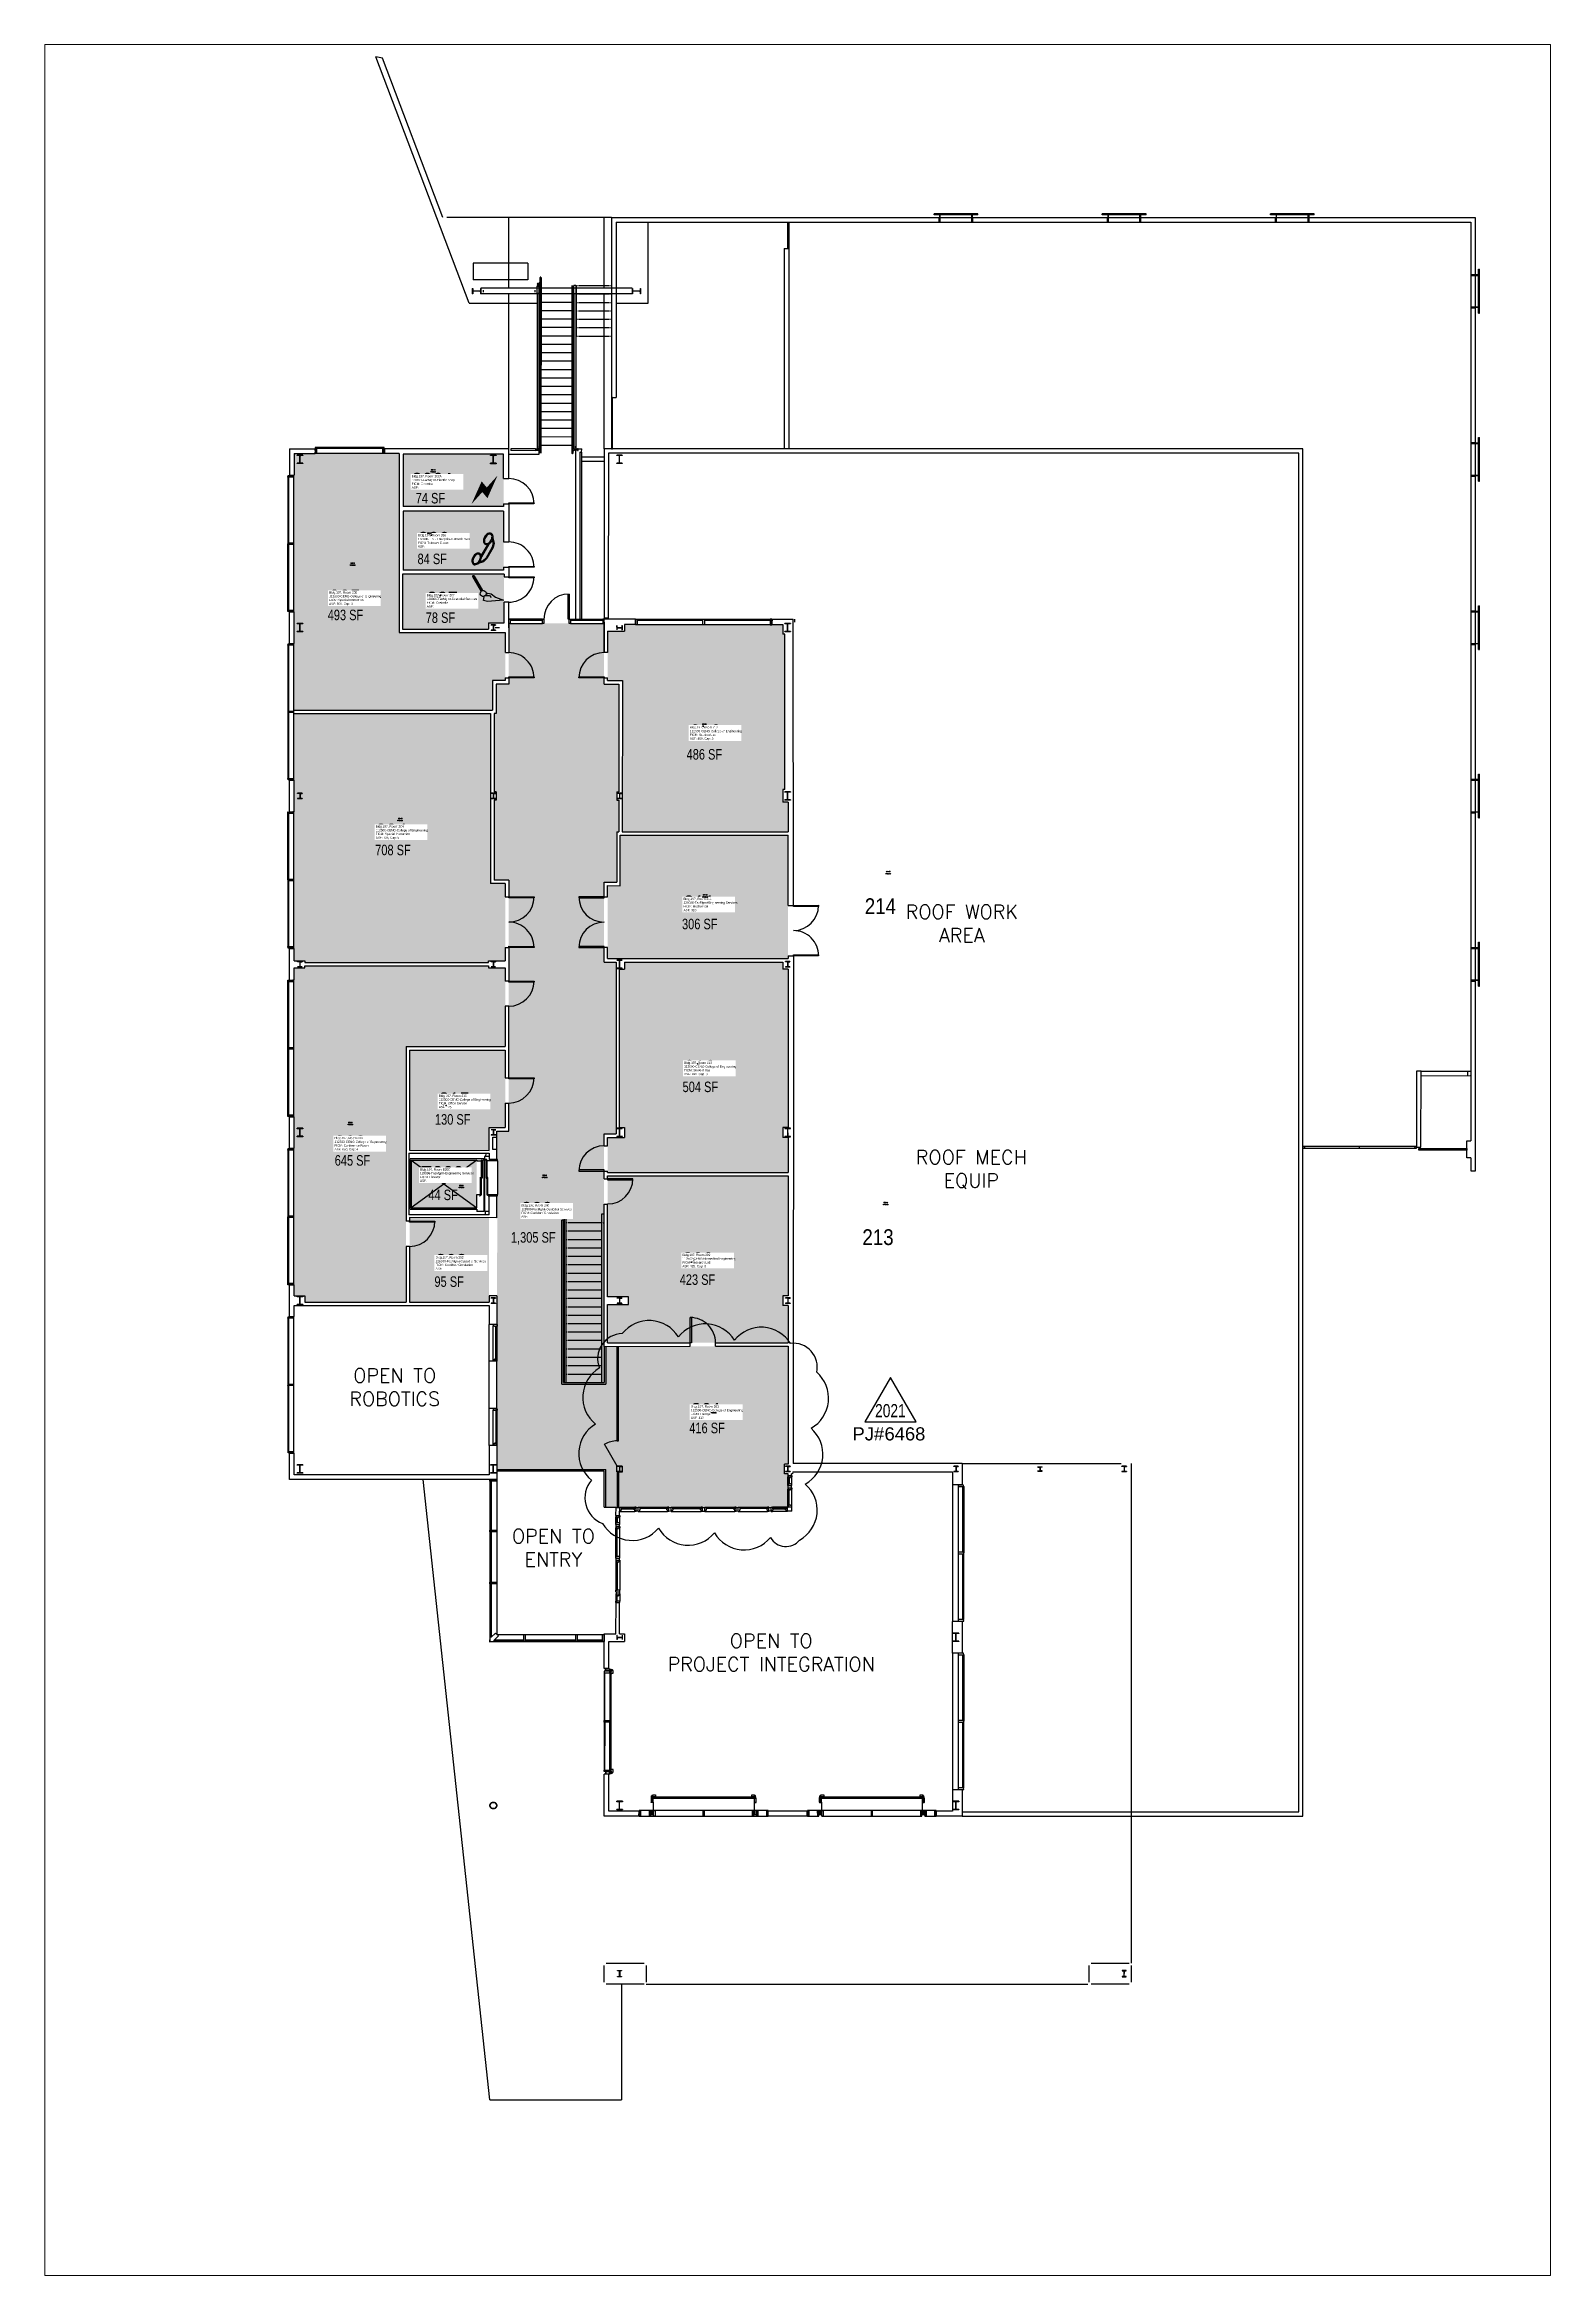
# Paper-space layout 'Layout1' of a CAD drawing. Header units: inches. Extents: x 0 to 7.2, y 0 to 10.6.
# The model-space entities are those that its viewports show. They can reach past a viewport. Long polylines and large blocks are cut down to what shows.
import ezdxf
from ezdxf.enums import TextEntityAlignment as Align

# ---------------------------------------------------------------- set-up
doc = ezdxf.new("R2010")
doc.units = ezdxf.units.IN
doc.header["$LTSCALE"] = 10
doc.header["$MEASUREMENT"] = 0
doc.layers.get('0').update_dxf_attribs({"linetype": 'CONTINUOUS'})
for name, color, linetype in [('A-DOOR', 2, 'CONTINUOUS'), ('A-FLOR', 3, 'CONTINUOUS'), ('A-GLAZ', 1, 'CONTINUOUS'), ('A-IDEN-ICON', 4, 'CONTINUOUS'), ('A-IDEN-RNUM', 7, 'CONTINUOUS'), ('A-IDEN-SNUM', 4, 'CONTINUOUS'), ('A-IDEN-TEXT', 4, 'CONTINUOUS'), ('A-IDEN-VNUM', 4, 'CONTINUOUS'), ('A-ROOF', 2, 'CONTINUOUS'), ('A-SITE', 3, 'CONTINUOUS'), ('A-WALL', 5, 'CONTINUOUS'), ('AREA-TEXT', 3, 'CONTINUOUS'), ('Rooms-Category-Color', 7, 'CONTINUOUS'), ('Rooms-College-Color', 7, 'CONTINUOUS'), ('Rooms-Department-Color', 7, 'CONTINUOUS'), ('Rooms-Division-Color', 7, 'CONTINUOUS'), ('Rooms-Information', 7, 'CONTINUOUS')]:
    doc.layers.add(name, color=color, linetype=linetype)
doc.layers.add('A-REV', color=1, linetype='CONTINUOUS', true_color=0xff0000)
doc.styles.add('Annotative', font='arial.ttf')
doc.styles.add('Arial', font='arial.ttf')
doc.styles.add('CP_AREA', font='arial.ttf', dxfattribs={"height": 15})
doc.styles.add('CP_ROOMVNUMBER', font='arial.ttf', dxfattribs={"width": 0.85, "height": 0.075})
doc.styles.add('ROOMSNUMBER', font='TXT.SHX', dxfattribs={"height": 1})

# ---------------------------------------------------------------- blocks, each defined once
blk = doc.blocks.new('CPELECT')
blk.add_lwpolyline([(0.062, 0.063, 0, 0.03, 0), (0.01, -0.017, 0.03, 0.03, 0), (-0.01, 0.007, 0.03, 0, 0), (-0.062, -0.073, 0.03, 0, 0)], format="xyseb")
blk = doc.blocks.new('CPPHONE')
for p, q in [((0.01, 0.025), (-0.02, -0.025)), ((0.017, 0.028), (-0.018, -0.033))]:
    blk.add_line(p, q)
for points in [[(0.036, 0.057), (0.042, 0.031), (0.038, 0.011), (0.008, -0.041), (-0.008, -0.056), (-0.034, -0.064)], [(0.033, 0.047), (0.037, 0.031), (0.033, 0.013), (0.004, -0.038), (-0.011, -0.051), (-0.026, -0.057)]]:
    blk.add_lwpolyline(points)
for points in [[(0.029, 0.079, 0.139889), (0.022, 0.08, 0.107118), (0.012, 0.078, 0.079812), (0.004, 0.072, 0.067459), (-0.003, 0.063, 0.067459), (-0.008, 0.051, 0.079812), (-0.009, 0.041, 0.107118), (-0.006, 0.032, 0.139889), (-0.001, 0.027, 0.139889), (0.006, 0.025, 0.107118), (0.015, 0.027, 0.079812), (0.024, 0.033, 0.067459), (0.031, 0.043, 0.067459), (0.036, 0.054, 0.079812), (0.037, 0.064, 0.107118), (0.034, 0.073, 0.139889)], [(0.026, 0.074, 0.139889), (0.022, 0.075, 0.107118), (0.014, 0.074, 0.079812), (0.007, 0.069, 0.067459), (0.001, 0.06, 0.067459), (-0.003, 0.05, 0.079812), (-0.004, 0.042, 0.107118), (-0.002, 0.034, 0.139889), (0.001, 0.031, 0.139889), (0.006, 0.03, 0.107118), (0.013, 0.032, 0.079812), (0.02, 0.037, 0.067459), (0.027, 0.045, 0.067459), (0.031, 0.055, 0.079812), (0.032, 0.064, 0.107118), (0.03, 0.071, 0.139889)], [(-0.026, -0.017, 0.139889), (-0.033, -0.015, 0.107118), (-0.043, -0.017, 0.079812), (-0.051, -0.023, 0.067459), (-0.058, -0.033, 0.067459), (-0.063, -0.044, 0.079812), (-0.064, -0.054, 0.107118), (-0.061, -0.063, 0.139889), (-0.056, -0.069, 0.139889), (-0.049, -0.07, 0.107118), (-0.04, -0.068, 0.079812), (-0.031, -0.062, 0.067459), (-0.024, -0.053, 0.067459), (-0.019, -0.041, 0.079812), (-0.018, -0.031, 0.107118), (-0.021, -0.022, 0.139889)], [(-0.029, -0.021, 0.139889), (-0.033, -0.02, 0.107118), (-0.041, -0.022, 0.079812), (-0.048, -0.027, 0.067459), (-0.054, -0.035, 0.067459), (-0.058, -0.045, 0.079812), (-0.059, -0.054, 0.107118), (-0.057, -0.061, 0.139889), (-0.054, -0.064, 0.139889), (-0.049, -0.065, 0.107118), (-0.042, -0.064, 0.079812), (-0.035, -0.059, 0.067459), (-0.028, -0.05, 0.067459), (-0.024, -0.04, 0.079812), (-0.023, -0.032, 0.107118), (-0.025, -0.024, 0.139889)]]:
    blk.add_lwpolyline(points, format="xyb", close=True)
blk = doc.blocks.new('CPCUST')
for p, q in [((0.017, -0.064), (0.02, -0.047)), ((0.036, -0.07), (0.017, -0.064)), ((0.026, -0.041), (0.045, -0.041)), ((0.03, -0.034), (0.038, -0.03)), ((0.112, -0.063), (0.036, -0.07)), ((0.038, -0.03), (0.053, -0.032)), ((0.045, -0.041), (0.054, -0.051)), ((0.053, -0.032), (0.075, -0.048)), ((0.075, -0.048), (0.112, -0.063))]:
    blk.add_line(p, q)
at = {"const_width": 0.015}
blk.add_lwpolyline([(-0.03, 0.05), (0.01, -0.019)], dxfattribs=at)
at = {"const_width": 0.0075}
blk.add_lwpolyline([(-0.033, 0.048, 1), (-0.027, 0.052, 1)], format="xyb", close=True, dxfattribs=at)
blk.add_circle((0.016, -0.031), 0.0141)
blk = doc.blocks.new('W12x45')
for p, q in [((-4.0225, 5.455), (-4.0225, 6.03)), ((-4.0225, 6.03), (4.0225, 6.03)), ((-4.0225, 5.455), (-0.7675, 5.455)), ((-0.1675, 4.855), (-0.1675, -4.855)), ((0.1675, 4.855), (0.1675, -4.855)), ((0.7675, 5.455), (4.0225, 5.455)), ((4.0225, 6.03), (4.0225, 5.455)), ((-4.0225, -6.03), (-4.0225, -5.455)), ((-4.0225, -5.455), (-0.7675, -5.455)), ((-4.0225, -6.03), (4.0225, -6.03)), ((0.7675, -5.455), (4.0225, -5.455)), ((4.0225, -5.455), (4.0225, -6.03))]:
    blk.add_line(p, q)
for centre, start, end in [((-0.7675, 4.855), 0, 90), ((0.7675, 4.855), 90, 180), ((-0.7675, -4.855), 270, 0), ((0.7675, -4.855), 180, 270)]:
    blk.add_arc(centre, 0.6, start, end)
blk = doc.blocks.new('W8x24')
for p, q in [((-3.2475, 3.565), (-3.2475, 3.965)), ((-3.2475, 3.965), (3.2475, 3.965)), ((-3.2475, 3.565), (-0.5225, 3.565)), ((-0.1225, -3.165), (-0.1225, 3.165)), ((0.1225, -3.165), (0.1225, 3.165)), ((0.5225, 3.565), (3.2475, 3.565)), ((3.2475, 3.565), (3.2475, 3.965)), ((-3.2475, -3.965), (-3.2475, -3.565)), ((-0.5225, -3.565), (-3.2475, -3.565)), ((-3.2475, -3.965), (3.2475, -3.965)), ((0.5225, -3.565), (3.2475, -3.565)), ((3.2475, -3.565), (3.2475, -3.965))]:
    blk.add_line(p, q)
for centre, start, end in [((-0.5225, 3.165), 0, 90), ((0.5225, 3.165), 90, 180), ((-0.5225, -3.165), 270, 0), ((0.5225, -3.165), 180, 270)]:
    blk.add_arc(centre, 0.4, start, end)
blk = doc.blocks.new('BRACE COL')
for p, q in [((3, 6), (-3, 6)), ((-3, 5.75), (-3, 6)), ((-3, 5.75), (-0.375, 5.75)), ((-3, 0.25), (-0.375, 0.25)), ((-3, 0), (-3, 0.25)), ((3, 0), (-3, 0)), ((-0.125, 5.5), (-0.125, 0.5)), ((0.125, 5.5), (0.125, 0.5)), ((3, 5.75), (0.375, 5.75)), ((3, 0.25), (0.375, 0.25)), ((3, 5.75), (3, 6)), ((3, 0), (3, 0.25))]:
    blk.add_line(p, q)
for centre, start, end in [((-0.375, 5.5), 0, 90), ((-0.375, 0.5), 270, 0), ((0.375, 5.5), 90, 180), ((0.375, 0.5), 180, 270)]:
    blk.add_arc(centre, 0.25, start, end)
blk = doc.blocks.new('FIRE JAMB')
for p, q in [((-2.8, 0.9), (-2.8, -0.9)), ((-2, 0.9), (-2.8, 0.9)), ((-2, 2.9), (-2, 0.9)), ((0, 2.9), (-2, 2.9)), ((0, 2.9), (0, -2.9)), ((-2, -0.9), (-2.8, -0.9)), ((-2, -2.9), (-2, -0.9)), ((0, -2.9), (-2, -2.9))]:
    blk.add_line(p, q)
blk = doc.blocks.new('ProjectRev')
for p, q in [((0, 0.122), (-0.122, -0.089)), ((0.122, -0.089), (0, 0.122)), ((-0.122, -0.089), (0.122, -0.089))]:
    blk.add_line(p, q)
at = {"insert": (-0.18, -0.115), "char_height": 0.0625, "attachment_point": 1, "style": 'Arial'}
blk.add_mtext_dynamic_manual_height_columns('PJ#', width=0.24749, gutter_width=0.312, heights=[0], dxfattribs=at)
at = {"style": 'Arial', "width": 0.75}
blk.add_attdef('YEAR', text='', height=0.0625, dxfattribs=at).set_placement((0, -0.036), align=Align.MIDDLE_CENTER)
at = {"style": 'Arial'}
blk.add_attdef('PROJECT', text='', height=0.0625, dxfattribs=at).set_placement((-0.028, -0.115), align=Align.TOP_LEFT)

msp = doc.modelspace()

# ---------------------------------------------------------------- hatches: boundary and pattern name
at = {"layer": 'Rooms-Category-Color', "true_color": 0xe3f498}
for points in [[(69202176.5, 27684065.4), (69202269.6, 27684084.4), (69202269.8, 27684083.7), (69202313.9, 27684092.7), (69202313.7, 27684093.4), (69202504.8, 27684132.5), (69202504.9, 27684131.7), (69202535.1, 27684137.9), (69202541, 27684108.7), (69202541.7, 27684108.9), (69202561.5, 27684011.9), (69202560.8, 27684011.7), (69202565, 27683991.2), (69202314.9, 27683940.1), (69202345.2, 27683791.7), (69202278.1, 27683777.9), (69202274.5, 27683795.6), (69202233.4, 27683787.2)], [(69201827, 27683977.7), (69201829.5, 27683978.2), (69201826.4, 27683993.2), (69201843.6, 27683996.7), (69201843.4, 27683997.4), (69202034.5, 27684036.4), (69202034.6, 27684035.7), (69202078.7, 27684044.7), (69202078.9, 27684045.5), (69202171.7, 27684064.4), (69202227.9, 27683789.1), (69201990.3, 27683740.6), (69201994.5, 27683720), (69201886.7, 27683698), (69201881.9, 27683721.5), (69201879.5, 27683721)], [(69201381.9, 27683445.9), (69201435.3, 27683456.8), (69201441.3, 27683427.4), (69201452.1, 27683429.6), (69201446.1, 27683459), (69201615.1, 27683493.5), (69201666.7, 27683241.2), (69201499.1, 27683207), (69201497.6, 27683214.4), (69201483.9, 27683211.6), (69201485.4, 27683204.2), (69201433.5, 27683193.6)]]:
    msp.add_hatch(color=61, dxfattribs=at).paths.add_polyline_path(points)
at = {"layer": 'Rooms-Category-Color', "true_color": 0xfa9ba3}
for points in [[(69201352.3, 27683880.8), (69201361.1, 27683882.6), (69201358.1, 27683897.5), (69201373.3, 27683900.6), (69201373.5, 27683901.4), (69201564.2, 27683940.4), (69201564.3, 27683939.6), (69201608.4, 27683948.6), (69201608.6, 27683949.5), (69201799.3, 27683988.4), (69201799.5, 27683987.7), (69201816.6, 27683991.2), (69201819.7, 27683976.2), (69201822.1, 27683976.7), (69201874.6, 27683720), (69201872.1, 27683719.5), (69201876.9, 27683696), (69201766.7, 27683673.5), (69201738.4, 27683812.1), (69201381.2, 27683739.2)], [(69201594.4, 27683777.6), (69201734.5, 27683806.2), (69201761.8, 27683672.5), (69201653.5, 27683650.4), (69201648.9, 27683672.9), (69201617.1, 27683666.4)]]:
    msp.add_hatch(color=21, dxfattribs=at).paths.add_polyline_path(points)
at = {"layer": 'Rooms-Category-Color', "true_color": 0xadadad}
for points in [[(69202492.2, 27683970.5), (69202565.4, 27683985.4), (69202594.1, 27683845), (69202520.9, 27683830.1)], [(69202320.8, 27683936.2), (69202397.7, 27683951.9), (69202426.7, 27683810.1), (69202358.6, 27683796.2), (69202354.2, 27683818), (69202345.3, 27683816.2)], [(69202403.5, 27683952.3), (69202485.8, 27683969.2), (69202514.5, 27683828.8), (69202432.2, 27683812)], [(69202359, 27683789.4), (69202274.2, 27683772), (69202270.6, 27683789.7), (69202229.5, 27683781.3), (69202228.9, 27683784.2), (69202119.7, 27683761.9), (69202120.3, 27683759), (69202108.4, 27683756.6), (69202107.8, 27683759.5), (69201996.2, 27683736.7), (69202000.4, 27683716.1), (69201649.6, 27683644.5), (69201646.2, 27683661.1), (69201606.5, 27683653), (69201606.6, 27683652.3), (69201555.7, 27683641.9), (69201375.8, 27683605.9), (69201375.9, 27683605.4), (69201325, 27683595), (69201258.2, 27683581.9), (69201258.3, 27683581.4), (69201207.4, 27683571), (69201173.5, 27683564.6), (69201204.6, 27683412.2), (69201376, 27683449.8), (69201672.9, 27683510.4), (69201676.3, 27683493.8), (69201916.4, 27683542.8), (69201913, 27683559.5), (69202024.7, 27683582.3), (69202028.3, 27683564.6), (69202098.8, 27683579), (69202099.4, 27683576.1), (69202143.4, 27683585.1), (69202142.8, 27683588), (69202154.7, 27683590.5), (69202155.3, 27683587.5), (69202305.6, 27683618.2), (69202301.4, 27683638.8), (69202386.2, 27683656.1)], [(69201382.2, 27683734.3), (69201405, 27683623.1), (69201523, 27683647.2), (69201500.3, 27683758.4)], [(69201514.5, 27683758.9), (69201581.1, 27683772.5), (69201599.8, 27683680.9), (69201533.2, 27683667.3)], [(69201918.9, 27683555.6), (69202020.8, 27683576.4), (69202024.4, 27683558.7), (69202094.9, 27683573.1), (69202142.8, 27683338.5), (69201970.4, 27683303.3)]]:
    msp.add_hatch(color=253, dxfattribs=at).paths.add_polyline_path(points)
at = {"layer": 'Rooms-Category-Color', "true_color": 0xfbafa2}
for points in [[(69202100.4, 27683571.2), (69202311.5, 27683614.3), (69202307.3, 27683634.9), (69202376.4, 27683649), (69202381.2, 27683625.5), (69202390.5, 27683627.4), (69202393.7, 27683611.8), (69202393.2, 27683611.7), (69202432.1, 27683421.4), (69202432.6, 27683421.5), (69202435.7, 27683406), (69202422.5, 27683403.3), (69202423.1, 27683400.3), (69202205.6, 27683355.9), (69202205, 27683358.8), (69202187.4, 27683355.2), (69202188.9, 27683347.9), (69202147.7, 27683339.5)], [(69201620, 27683494.5), (69201669, 27683504.5), (69201673.8, 27683481), (69201687.5, 27683483.8), (69201686.1, 27683490.7), (69201907.6, 27683535.9), (69201909, 27683529), (69201918.8, 27683531), (69201964, 27683309.6), (69201954.2, 27683307.6), (69201955.7, 27683300.3), (69201734.3, 27683255), (69201732.8, 27683262.4), (69201719, 27683259.6), (69201720.5, 27683252.2), (69201671.6, 27683242.2)]]:
    msp.add_hatch(color=21, dxfattribs=at).paths.add_polyline_path(points)
at = {"layer": 'Rooms-Category-Color', "true_color": 0xffe090}
msp.add_hatch(color=41, dxfattribs=at).paths.add_polyline_path([(69201376, 27683449.8), (69201204.6, 27683412.2), (69201151.7, 27683401.4), (69201154.6, 27683387.2), (69201154.1, 27683387.1), (69201155.1, 27683382), (69201155.6, 27683382.1), (69201160.3, 27683359), (69201160.5, 27683356), (69201160.9, 27683356.1), (69201169.6, 27683313.2), (69201169.8, 27683310.2), (69201170.2, 27683310.3), (69201179.2, 27683266.2), (69201179.4, 27683263.2), (69201179.8, 27683263.3), (69201188.8, 27683219.2), (69201189, 27683216.2), (69201189.4, 27683216.2), (69201198.2, 27683173.4), (69201198.4, 27683170.4), (69201198.8, 27683170.4), (69201203.6, 27683146.6), (69201204.2, 27683146.7), (69201204.1, 27683147.2), (69201230.8, 27683152.6), (69201230.9, 27683152.1), (69201233.9, 27683152.7), (69201233.8, 27683153.2), (69201248, 27683156.1), (69201250.3, 27683156.1), (69201249.3, 27683161), (69201263, 27683163.8), (69201264, 27683159), (69201428.6, 27683192.6)])
at = {"layer": 'Rooms-College-Color', "true_color": 0x99d7b2}
for points in [[(69202176.5, 27684065.4), (69202269.6, 27684084.4), (69202269.8, 27684083.7), (69202313.9, 27684092.7), (69202313.7, 27684093.4), (69202504.8, 27684132.5), (69202504.9, 27684131.7), (69202535.1, 27684137.9), (69202541, 27684108.7), (69202541.7, 27684108.9), (69202561.5, 27684011.9), (69202560.8, 27684011.7), (69202565, 27683991.2), (69202314.9, 27683940.1), (69202345.2, 27683791.7), (69202278.1, 27683777.9), (69202274.5, 27683795.6), (69202233.4, 27683787.2)], [(69201827, 27683977.7), (69201829.5, 27683978.2), (69201826.4, 27683993.2), (69201843.6, 27683996.7), (69201843.4, 27683997.4), (69202034.5, 27684036.4), (69202034.6, 27684035.7), (69202078.7, 27684044.7), (69202078.9, 27684045.5), (69202171.7, 27684064.4), (69202227.9, 27683789.1), (69201990.3, 27683740.6), (69201994.5, 27683720), (69201886.7, 27683698), (69201881.9, 27683721.5), (69201879.5, 27683721)], [(69201352.3, 27683880.8), (69201361.1, 27683882.6), (69201358.1, 27683897.5), (69201373.3, 27683900.6), (69201373.5, 27683901.4), (69201564.2, 27683940.4), (69201564.3, 27683939.6), (69201608.4, 27683948.6), (69201608.6, 27683949.5), (69201799.3, 27683988.4), (69201799.5, 27683987.7), (69201816.6, 27683991.2), (69201819.7, 27683976.2), (69201822.1, 27683976.7), (69201874.6, 27683720), (69201872.1, 27683719.5), (69201876.9, 27683696), (69201766.7, 27683673.5), (69201738.4, 27683812.1), (69201381.2, 27683739.2)], [(69201594.4, 27683777.6), (69201734.5, 27683806.2), (69201761.8, 27683672.5), (69201653.5, 27683650.4), (69201648.9, 27683672.9), (69201617.1, 27683666.4)], [(69202100.4, 27683571.2), (69202311.5, 27683614.3), (69202307.3, 27683634.9), (69202376.4, 27683649), (69202381.2, 27683625.5), (69202390.5, 27683627.4), (69202393.7, 27683611.8), (69202393.2, 27683611.7), (69202432.1, 27683421.4), (69202432.6, 27683421.5), (69202435.7, 27683406), (69202422.5, 27683403.3), (69202423.1, 27683400.3), (69202205.6, 27683355.9), (69202205, 27683358.8), (69202187.4, 27683355.2), (69202188.9, 27683347.9), (69202147.7, 27683339.5)], [(69201918.9, 27683555.6), (69202020.8, 27683576.4), (69202024.4, 27683558.7), (69202094.9, 27683573.1), (69202142.8, 27683338.5), (69201970.4, 27683303.3)], [(69201620, 27683494.5), (69201669, 27683504.5), (69201673.8, 27683481), (69201687.5, 27683483.8), (69201686.1, 27683490.7), (69201907.6, 27683535.9), (69201909, 27683529), (69201918.8, 27683531), (69201964, 27683309.6), (69201954.2, 27683307.6), (69201955.7, 27683300.3), (69201734.3, 27683255), (69201732.8, 27683262.4), (69201719, 27683259.6), (69201720.5, 27683252.2), (69201671.6, 27683242.2)], [(69201381.9, 27683445.9), (69201435.3, 27683456.8), (69201441.3, 27683427.4), (69201452.1, 27683429.6), (69201446.1, 27683459), (69201615.1, 27683493.5), (69201666.7, 27683241.2), (69201499.1, 27683207), (69201497.6, 27683214.4), (69201483.9, 27683211.6), (69201485.4, 27683204.2), (69201433.5, 27683193.6)], [(69201376, 27683449.8), (69201204.6, 27683412.2), (69201151.7, 27683401.4), (69201154.6, 27683387.2), (69201154.1, 27683387.1), (69201155.1, 27683382), (69201155.6, 27683382.1), (69201160.3, 27683359), (69201160.5, 27683356), (69201160.9, 27683356.1), (69201169.6, 27683313.2), (69201169.8, 27683310.2), (69201170.2, 27683310.3), (69201179.2, 27683266.2), (69201179.4, 27683263.2), (69201179.8, 27683263.3), (69201188.8, 27683219.2), (69201189, 27683216.2), (69201189.4, 27683216.2), (69201198.2, 27683173.4), (69201198.4, 27683170.4), (69201198.8, 27683170.4), (69201203.6, 27683146.6), (69201204.2, 27683146.7), (69201204.1, 27683147.2), (69201230.8, 27683152.6), (69201230.9, 27683152.1), (69201233.9, 27683152.7), (69201233.8, 27683153.2), (69201248, 27683156.1), (69201250.3, 27683156.1), (69201249.3, 27683161), (69201263, 27683163.8), (69201264, 27683159), (69201428.6, 27683192.6)]]:
    msp.add_hatch(color=73, dxfattribs=at).paths.add_polyline_path(points)
at = {"layer": 'Rooms-College-Color', "true_color": 0xadadad}
for points in [[(69202492.2, 27683970.5), (69202565.4, 27683985.4), (69202594.1, 27683845), (69202520.9, 27683830.1)], [(69202320.8, 27683936.2), (69202397.7, 27683951.9), (69202426.7, 27683810.1), (69202358.6, 27683796.2), (69202354.2, 27683818), (69202345.3, 27683816.2)], [(69202403.5, 27683952.3), (69202485.8, 27683969.2), (69202514.5, 27683828.8), (69202432.2, 27683812)], [(69202359, 27683789.4), (69202274.2, 27683772), (69202270.6, 27683789.7), (69202229.5, 27683781.3), (69202228.9, 27683784.2), (69202119.7, 27683761.9), (69202120.3, 27683759), (69202108.4, 27683756.6), (69202107.8, 27683759.5), (69201996.2, 27683736.7), (69202000.4, 27683716.1), (69201649.6, 27683644.5), (69201646.2, 27683661.1), (69201606.5, 27683653), (69201606.6, 27683652.3), (69201555.7, 27683641.9), (69201375.8, 27683605.9), (69201375.9, 27683605.4), (69201325, 27683595), (69201258.2, 27683581.9), (69201258.3, 27683581.4), (69201207.4, 27683571), (69201173.5, 27683564.6), (69201204.6, 27683412.2), (69201376, 27683449.8), (69201672.9, 27683510.4), (69201676.3, 27683493.8), (69201916.4, 27683542.8), (69201913, 27683559.5), (69202024.7, 27683582.3), (69202028.3, 27683564.6), (69202098.8, 27683579), (69202099.4, 27683576.1), (69202143.4, 27683585.1), (69202142.8, 27683588), (69202154.7, 27683590.5), (69202155.3, 27683587.5), (69202305.6, 27683618.2), (69202301.4, 27683638.8), (69202386.2, 27683656.1)], [(69201382.2, 27683734.3), (69201405, 27683623.1), (69201523, 27683647.2), (69201500.3, 27683758.4)], [(69201514.5, 27683758.9), (69201581.1, 27683772.5), (69201599.8, 27683680.9), (69201533.2, 27683667.3)]]:
    msp.add_hatch(color=253, dxfattribs=at).paths.add_polyline_path(points)
at = {"layer": 'Rooms-Department-Color', "true_color": 0x99d7b2}
for points in [[(69202176.5, 27684065.4), (69202269.6, 27684084.4), (69202269.8, 27684083.7), (69202313.9, 27684092.7), (69202313.7, 27684093.4), (69202504.8, 27684132.5), (69202504.9, 27684131.7), (69202535.1, 27684137.9), (69202541, 27684108.7), (69202541.7, 27684108.9), (69202561.5, 27684011.9), (69202560.8, 27684011.7), (69202565, 27683991.2), (69202314.9, 27683940.1), (69202345.2, 27683791.7), (69202278.1, 27683777.9), (69202274.5, 27683795.6), (69202233.4, 27683787.2)], [(69201827, 27683977.7), (69201829.5, 27683978.2), (69201826.4, 27683993.2), (69201843.6, 27683996.7), (69201843.4, 27683997.4), (69202034.5, 27684036.4), (69202034.6, 27684035.7), (69202078.7, 27684044.7), (69202078.9, 27684045.5), (69202171.7, 27684064.4), (69202227.9, 27683789.1), (69201990.3, 27683740.6), (69201994.5, 27683720), (69201886.7, 27683698), (69201881.9, 27683721.5), (69201879.5, 27683721)], [(69201352.3, 27683880.8), (69201361.1, 27683882.6), (69201358.1, 27683897.5), (69201373.3, 27683900.6), (69201373.5, 27683901.4), (69201564.2, 27683940.4), (69201564.3, 27683939.6), (69201608.4, 27683948.6), (69201608.6, 27683949.5), (69201799.3, 27683988.4), (69201799.5, 27683987.7), (69201816.6, 27683991.2), (69201819.7, 27683976.2), (69201822.1, 27683976.7), (69201874.6, 27683720), (69201872.1, 27683719.5), (69201876.9, 27683696), (69201766.7, 27683673.5), (69201738.4, 27683812.1), (69201381.2, 27683739.2)], [(69201594.4, 27683777.6), (69201734.5, 27683806.2), (69201761.8, 27683672.5), (69201653.5, 27683650.4), (69201648.9, 27683672.9), (69201617.1, 27683666.4)], [(69202100.4, 27683571.2), (69202311.5, 27683614.3), (69202307.3, 27683634.9), (69202376.4, 27683649), (69202381.2, 27683625.5), (69202390.5, 27683627.4), (69202393.7, 27683611.8), (69202393.2, 27683611.7), (69202432.1, 27683421.4), (69202432.6, 27683421.5), (69202435.7, 27683406), (69202422.5, 27683403.3), (69202423.1, 27683400.3), (69202205.6, 27683355.9), (69202205, 27683358.8), (69202187.4, 27683355.2), (69202188.9, 27683347.9), (69202147.7, 27683339.5)], [(69201620, 27683494.5), (69201669, 27683504.5), (69201673.8, 27683481), (69201687.5, 27683483.8), (69201686.1, 27683490.7), (69201907.6, 27683535.9), (69201909, 27683529), (69201918.8, 27683531), (69201964, 27683309.6), (69201954.2, 27683307.6), (69201955.7, 27683300.3), (69201734.3, 27683255), (69201732.8, 27683262.4), (69201719, 27683259.6), (69201720.5, 27683252.2), (69201671.6, 27683242.2)], [(69201381.9, 27683445.9), (69201435.3, 27683456.8), (69201441.3, 27683427.4), (69201452.1, 27683429.6), (69201446.1, 27683459), (69201615.1, 27683493.5), (69201666.7, 27683241.2), (69201499.1, 27683207), (69201497.6, 27683214.4), (69201483.9, 27683211.6), (69201485.4, 27683204.2), (69201433.5, 27683193.6)], [(69201376, 27683449.8), (69201204.6, 27683412.2), (69201151.7, 27683401.4), (69201154.6, 27683387.2), (69201154.1, 27683387.1), (69201155.1, 27683382), (69201155.6, 27683382.1), (69201160.3, 27683359), (69201160.5, 27683356), (69201160.9, 27683356.1), (69201169.6, 27683313.2), (69201169.8, 27683310.2), (69201170.2, 27683310.3), (69201179.2, 27683266.2), (69201179.4, 27683263.2), (69201179.8, 27683263.3), (69201188.8, 27683219.2), (69201189, 27683216.2), (69201189.4, 27683216.2), (69201198.2, 27683173.4), (69201198.4, 27683170.4), (69201198.8, 27683170.4), (69201203.6, 27683146.6), (69201204.2, 27683146.7), (69201204.1, 27683147.2), (69201230.8, 27683152.6), (69201230.9, 27683152.1), (69201233.9, 27683152.7), (69201233.8, 27683153.2), (69201248, 27683156.1), (69201250.3, 27683156.1), (69201249.3, 27683161), (69201263, 27683163.8), (69201264, 27683159), (69201428.6, 27683192.6)]]:
    msp.add_hatch(color=73, dxfattribs=at).paths.add_polyline_path(points)
at = {"layer": 'Rooms-Department-Color', "true_color": 0xacacac}
for points in [[(69202492.2, 27683970.5), (69202565.4, 27683985.4), (69202594.1, 27683845), (69202520.9, 27683830.1)], [(69202320.8, 27683936.2), (69202397.7, 27683951.9), (69202426.7, 27683810.1), (69202358.6, 27683796.2), (69202354.2, 27683818), (69202345.3, 27683816.2)], [(69202403.5, 27683952.3), (69202485.8, 27683969.2), (69202514.5, 27683828.8), (69202432.2, 27683812)], [(69202359, 27683789.4), (69202274.2, 27683772), (69202270.6, 27683789.7), (69202229.5, 27683781.3), (69202228.9, 27683784.2), (69202119.7, 27683761.9), (69202120.3, 27683759), (69202108.4, 27683756.6), (69202107.8, 27683759.5), (69201996.2, 27683736.7), (69202000.4, 27683716.1), (69201649.6, 27683644.5), (69201646.2, 27683661.1), (69201606.5, 27683653), (69201606.6, 27683652.3), (69201555.7, 27683641.9), (69201375.8, 27683605.9), (69201375.9, 27683605.4), (69201325, 27683595), (69201258.2, 27683581.9), (69201258.3, 27683581.4), (69201207.4, 27683571), (69201173.5, 27683564.6), (69201204.6, 27683412.2), (69201376, 27683449.8), (69201672.9, 27683510.4), (69201676.3, 27683493.8), (69201916.4, 27683542.8), (69201913, 27683559.5), (69202024.7, 27683582.3), (69202028.3, 27683564.6), (69202098.8, 27683579), (69202099.4, 27683576.1), (69202143.4, 27683585.1), (69202142.8, 27683588), (69202154.7, 27683590.5), (69202155.3, 27683587.5), (69202305.6, 27683618.2), (69202301.4, 27683638.8), (69202386.2, 27683656.1)], [(69201382.2, 27683734.3), (69201405, 27683623.1), (69201523, 27683647.2), (69201500.3, 27683758.4)], [(69201514.5, 27683758.9), (69201581.1, 27683772.5), (69201599.8, 27683680.9), (69201533.2, 27683667.3)], [(69201918.9, 27683555.6), (69202020.8, 27683576.4), (69202024.4, 27683558.7), (69202094.9, 27683573.1), (69202142.8, 27683338.5), (69201970.4, 27683303.3)]]:
    msp.add_hatch(color=253, dxfattribs=at).paths.add_polyline_path(points)
at = {"layer": 'Rooms-Division-Color', "true_color": 0x99d7b2}
for points in [[(69202176.5, 27684065.4), (69202269.6, 27684084.4), (69202269.8, 27684083.7), (69202313.9, 27684092.7), (69202313.7, 27684093.4), (69202504.8, 27684132.5), (69202504.9, 27684131.7), (69202535.1, 27684137.9), (69202541, 27684108.7), (69202541.7, 27684108.9), (69202561.5, 27684011.9), (69202560.8, 27684011.7), (69202565, 27683991.2), (69202314.9, 27683940.1), (69202345.2, 27683791.7), (69202278.1, 27683777.9), (69202274.5, 27683795.6), (69202233.4, 27683787.2)], [(69201827, 27683977.7), (69201829.5, 27683978.2), (69201826.4, 27683993.2), (69201843.6, 27683996.7), (69201843.4, 27683997.4), (69202034.5, 27684036.4), (69202034.6, 27684035.7), (69202078.7, 27684044.7), (69202078.9, 27684045.5), (69202171.7, 27684064.4), (69202227.9, 27683789.1), (69201990.3, 27683740.6), (69201994.5, 27683720), (69201886.7, 27683698), (69201881.9, 27683721.5), (69201879.5, 27683721)], [(69201352.3, 27683880.8), (69201361.1, 27683882.6), (69201358.1, 27683897.5), (69201373.3, 27683900.6), (69201373.5, 27683901.4), (69201564.2, 27683940.4), (69201564.3, 27683939.6), (69201608.4, 27683948.6), (69201608.6, 27683949.5), (69201799.3, 27683988.4), (69201799.5, 27683987.7), (69201816.6, 27683991.2), (69201819.7, 27683976.2), (69201822.1, 27683976.7), (69201874.6, 27683720), (69201872.1, 27683719.5), (69201876.9, 27683696), (69201766.7, 27683673.5), (69201738.4, 27683812.1), (69201381.2, 27683739.2)], [(69201594.4, 27683777.6), (69201734.5, 27683806.2), (69201761.8, 27683672.5), (69201653.5, 27683650.4), (69201648.9, 27683672.9), (69201617.1, 27683666.4)], [(69202100.4, 27683571.2), (69202311.5, 27683614.3), (69202307.3, 27683634.9), (69202376.4, 27683649), (69202381.2, 27683625.5), (69202390.5, 27683627.4), (69202393.7, 27683611.8), (69202393.2, 27683611.7), (69202432.1, 27683421.4), (69202432.6, 27683421.5), (69202435.7, 27683406), (69202422.5, 27683403.3), (69202423.1, 27683400.3), (69202205.6, 27683355.9), (69202205, 27683358.8), (69202187.4, 27683355.2), (69202188.9, 27683347.9), (69202147.7, 27683339.5)], [(69201620, 27683494.5), (69201669, 27683504.5), (69201673.8, 27683481), (69201687.5, 27683483.8), (69201686.1, 27683490.7), (69201907.6, 27683535.9), (69201909, 27683529), (69201918.8, 27683531), (69201964, 27683309.6), (69201954.2, 27683307.6), (69201955.7, 27683300.3), (69201734.3, 27683255), (69201732.8, 27683262.4), (69201719, 27683259.6), (69201720.5, 27683252.2), (69201671.6, 27683242.2)], [(69201381.9, 27683445.9), (69201435.3, 27683456.8), (69201441.3, 27683427.4), (69201452.1, 27683429.6), (69201446.1, 27683459), (69201615.1, 27683493.5), (69201666.7, 27683241.2), (69201499.1, 27683207), (69201497.6, 27683214.4), (69201483.9, 27683211.6), (69201485.4, 27683204.2), (69201433.5, 27683193.6)], [(69201376, 27683449.8), (69201204.6, 27683412.2), (69201151.7, 27683401.4), (69201154.6, 27683387.2), (69201154.1, 27683387.1), (69201155.1, 27683382), (69201155.6, 27683382.1), (69201160.3, 27683359), (69201160.5, 27683356), (69201160.9, 27683356.1), (69201169.6, 27683313.2), (69201169.8, 27683310.2), (69201170.2, 27683310.3), (69201179.2, 27683266.2), (69201179.4, 27683263.2), (69201179.8, 27683263.3), (69201188.8, 27683219.2), (69201189, 27683216.2), (69201189.4, 27683216.2), (69201198.2, 27683173.4), (69201198.4, 27683170.4), (69201198.8, 27683170.4), (69201203.6, 27683146.6), (69201204.2, 27683146.7), (69201204.1, 27683147.2), (69201230.8, 27683152.6), (69201230.9, 27683152.1), (69201233.9, 27683152.7), (69201233.8, 27683153.2), (69201248, 27683156.1), (69201250.3, 27683156.1), (69201249.3, 27683161), (69201263, 27683163.8), (69201264, 27683159), (69201428.6, 27683192.6)]]:
    msp.add_hatch(color=73, dxfattribs=at).paths.add_polyline_path(points)
at = {"layer": 'Rooms-Division-Color', "true_color": 0xadadad}
for points in [[(69202492.2, 27683970.5), (69202565.4, 27683985.4), (69202594.1, 27683845), (69202520.9, 27683830.1)], [(69202320.8, 27683936.2), (69202397.7, 27683951.9), (69202426.7, 27683810.1), (69202358.6, 27683796.2), (69202354.2, 27683818), (69202345.3, 27683816.2)], [(69202403.5, 27683952.3), (69202485.8, 27683969.2), (69202514.5, 27683828.8), (69202432.2, 27683812)], [(69202359, 27683789.4), (69202274.2, 27683772), (69202270.6, 27683789.7), (69202229.5, 27683781.3), (69202228.9, 27683784.2), (69202119.7, 27683761.9), (69202120.3, 27683759), (69202108.4, 27683756.6), (69202107.8, 27683759.5), (69201996.2, 27683736.7), (69202000.4, 27683716.1), (69201649.6, 27683644.5), (69201646.2, 27683661.1), (69201606.5, 27683653), (69201606.6, 27683652.3), (69201555.7, 27683641.9), (69201375.8, 27683605.9), (69201375.9, 27683605.4), (69201325, 27683595), (69201258.2, 27683581.9), (69201258.3, 27683581.4), (69201207.4, 27683571), (69201173.5, 27683564.6), (69201204.6, 27683412.2), (69201376, 27683449.8), (69201672.9, 27683510.4), (69201676.3, 27683493.8), (69201916.4, 27683542.8), (69201913, 27683559.5), (69202024.7, 27683582.3), (69202028.3, 27683564.6), (69202098.8, 27683579), (69202099.4, 27683576.1), (69202143.4, 27683585.1), (69202142.8, 27683588), (69202154.7, 27683590.5), (69202155.3, 27683587.5), (69202305.6, 27683618.2), (69202301.4, 27683638.8), (69202386.2, 27683656.1)], [(69201382.2, 27683734.3), (69201405, 27683623.1), (69201523, 27683647.2), (69201500.3, 27683758.4)], [(69201514.5, 27683758.9), (69201581.1, 27683772.5), (69201599.8, 27683680.9), (69201533.2, 27683667.3)], [(69201918.9, 27683555.6), (69202020.8, 27683576.4), (69202024.4, 27683558.7), (69202094.9, 27683573.1), (69202142.8, 27683338.5), (69201970.4, 27683303.3)]]:
    msp.add_hatch(color=253, dxfattribs=at).paths.add_polyline_path(points)

# ---------------------------------------------------------------- linework, layer by layer
at = {"layer": 'A-DOOR'}
for p, q in [((69200925.8, 27683349.7), (69200924.6, 27683349.4)), ((69200924.6, 27683349.4), (69200924.6, 27683349.2)), ((69200924.6, 27683349.2), (69200925.8, 27683349.4)), ((69200925.3, 27683347.1), (69200925.4, 27683346.8)), ((69200925.4, 27683346.8), (69200925.8, 27683346.9)), ((69200925.4, 27683346.5), (69200925.9, 27683346.6)), ((69200925.4, 27683346.5), (69200925.5, 27683346.2)), ((69200926.3, 27683347.9), (69200925.5, 27683347.7)), ((69200925.5, 27683347.7), (69200925.6, 27683347.5)), ((69200925.8, 27683346.3), (69200925.5, 27683346.2)), ((69200926.1, 27683347.6), (69200925.6, 27683347.5)), ((69200925.8, 27683347.1), (69200925.8, 27683346.9)), ((69200925.9, 27683346.6), (69200925.9, 27683346.4)), ((69200926, 27683347.2), (69200926.2, 27683346.4)), ((69200926.1, 27683349.3), (69200926.3, 27683348.3)), ((69200926.1, 27683347.6), (69200926.3, 27683346.4)), ((69200926.1, 27683346.1), (69200926.1, 27683346.1)), ((69200926.2, 27683345.9), (69200926.1, 27683345.9)), ((69200926.6, 27683348.3), (69200926.3, 27683347.9)), ((69200926.3, 27683348.3), (69200926.6, 27683348.3)), ((69200926.3, 27683347.9), (69200926.6, 27683346.5)), ((69200926.4, 27683349.3), (69200926.6, 27683348.3)), ((69200926.4, 27683349.3), (69200926.4, 27683349.3)), ((69200926.8, 27683348.3), (69200926.5, 27683347.8)), ((69200926.5, 27683347.8), (69200926.8, 27683346.7)), ((69200926.5, 27683346.6), (69200926.8, 27683346.7)), ((69200926.7, 27683349.2), (69200926.8, 27683348.3)), ((69200780.6, 27683319.3), (69200780.8, 27683318.4)), ((69200780.8, 27683319.6), (69200781, 27683318.6)), ((69200780.8, 27683319.6), (69200780.8, 27683319.6)), ((69200780.8, 27683318.4), (69200781.3, 27683318.1)), ((69200781, 27683318.6), (69200781.5, 27683318.3)), ((69200781.3, 27683318.6), (69200781, 27683318.6)), ((69200781.1, 27683319.6), (69200781.3, 27683318.6)), ((69200781.2, 27683320.2), (69200782.4, 27683320.4)), ((69200782.5, 27683320.2), (69200781.3, 27683319.9)), ((69200781.3, 27683318.1), (69200781.5, 27683317)), ((69200781.5, 27683318.3), (69200782.2, 27683318.4)), ((69200781.5, 27683318.3), (69200781.8, 27683316.9)), ((69200781.7, 27683317.1), (69200781.5, 27683317)), ((69200781.8, 27683318.1), (69200782.3, 27683318.2)), ((69200781.8, 27683318.1), (69200782, 27683316.9)), ((69200782, 27683317.8), (69200782.1, 27683317)), ((69200782.2, 27683318.4), (69200782.3, 27683318.2)), ((69200782.2, 27683317.8), (69200782.3, 27683317.6)), ((69200782.8, 27683317.7), (69200782.3, 27683317.6)), ((69200782.8, 27683317.4), (69200782.3, 27683317.3)), ((69200782.3, 27683317.3), (69200782.4, 27683317.1)), ((69200782.3, 27683316.7), (69200782.4, 27683316.7)), ((69200782.4, 27683320.4), (69200782.5, 27683320.2)), ((69200782.4, 27683316.5), (69200782.4, 27683316.5)), ((69200782.6, 27683317), (69200782.8, 27683317)), ((69200782.7, 27683318), (69200782.8, 27683317.7)), ((69200782.8, 27683317.4), (69200782.9, 27683317.1)), ((69200758.7, 27683252.8), (69200758.5, 27683254)), ((69200758.5, 27683252.8), (69200758.7, 27683252.8)), ((69200758.6, 27683254.6), (69200759.6, 27683254.8)), ((69200758.6, 27683254.6), (69200758.6, 27683254.7)), ((69200758.7, 27683254.3), (69200759.6, 27683254.5)), ((69200758.8, 27683254.9), (69200759.7, 27683255.1)), ((69200759.6, 27683254.5), (69200759.6, 27683254.8)), ((69200759.6, 27683254.8), (69200760.1, 27683254.5)), ((69200759.7, 27683255.1), (69200760.1, 27683254.8)), ((69200760.1, 27683254.8), (69200761.2, 27683255)), ((69200760.1, 27683254.5), (69200761.5, 27683254.8)), ((69200760.1, 27683254.5), (69200760.2, 27683253.8)), ((69200760.2, 27683253.8), (69200760.5, 27683253.8)), ((69200760.4, 27683254.3), (69200761.5, 27683254.5)), ((69200760.4, 27683254.3), (69200760.5, 27683253.8)), ((69200760.7, 27683254.2), (69200761.5, 27683254.4)), ((69200760.8, 27683254), (69200761, 27683254)), ((69200760.8, 27683253.5), (69200761.1, 27683253.6)), ((69200761.1, 27683253.6), (69200761, 27683254)), ((69200761.3, 27683254.7), (69200761.2, 27683255)), ((69200761.3, 27683254.1), (69200761.5, 27683254.1)), ((69200761.4, 27683253.6), (69200761.3, 27683254.1)), ((69200761.4, 27683253.6), (69200761.7, 27683253.7)), ((69200761.7, 27683254), (69200761.7, 27683253.8)), ((69200761.8, 27683254.3), (69200761.8, 27683254.3)), ((69200762.1, 27683254.4), (69200762.1, 27683254.3)), ((69200787.5, 27683110.7), (69200787.7, 27683110.7)), ((69200787.7, 27683110.7), (69200788, 27683109.5)), ((69200788.3, 27683109.3), (69200789.3, 27683109.5)), ((69200788.3, 27683109.1), (69200789.3, 27683109.3)), ((69200788.3, 27683109.1), (69200788.4, 27683109)), ((69200788.6, 27683108.8), (69200789.5, 27683109)), ((69200789.3, 27683109.3), (69200789.6, 27683109.7)), ((69200789.3, 27683109.5), (69200789.3, 27683109.3)), ((69200789.5, 27683110.4), (69200789.7, 27683110.5)), ((69200789.6, 27683109.7), (69200789.5, 27683110.4)), ((69200789.5, 27683109), (69200789.8, 27683109.5)), ((69200789.6, 27683109.7), (69200791, 27683110)), ((69200789.8, 27683110), (69200789.7, 27683110.5)), ((69200789.8, 27683110), (69200791, 27683110.2)), ((69200789.8, 27683109.5), (69200790.9, 27683109.7)), ((69200790, 27683110.9), (69200790.3, 27683111)), ((69200790.1, 27683110.5), (69200790.3, 27683110.5)), ((69200790.2, 27683110.2), (69200790.9, 27683110.4)), ((69200790.3, 27683111), (69200790.3, 27683110.5)), ((69200790.5, 27683111), (69200790.8, 27683111.1)), ((69200790.5, 27683111), (69200790.6, 27683110.6)), ((69200790.6, 27683110.6), (69200790.8, 27683110.6)), ((69200790.8, 27683110), (69200790.9, 27683109.7)), ((69200790.9, 27683110.8), (69200790.9, 27683111)), ((69200791.2, 27683110.5), (69200791.2, 27683110.6)), ((69200791.4, 27683110.6), (69200791.4, 27683110.6)), ((69200806.3, 27683018.9), (69200806.5, 27683017.6)), ((69200806.7, 27683017.7), (69200806.5, 27683018.9)), ((69200806.5, 27683017.6), (69200806.7, 27683017.7)), ((69200806.6, 27683019.4), (69200807.6, 27683019.6)), ((69200806.6, 27683019.4), (69200806.6, 27683019.5)), ((69200806.7, 27683019.2), (69200807.7, 27683019.4)), ((69200806.8, 27683019.7), (69200807.7, 27683019.9)), ((69200807.6, 27683019.6), (69200808.1, 27683019.3)), ((69200807.7, 27683019.4), (69200807.6, 27683019.6)), ((69200807.7, 27683019.9), (69200808.1, 27683019.6)), ((69200808.1, 27683019.6), (69200809.3, 27683019.8)), ((69200808.1, 27683019.3), (69200809.5, 27683019.6)), ((69200808.1, 27683019.3), (69200808.2, 27683018.6)), ((69200808.2, 27683018.6), (69200808.5, 27683018.7)), ((69200808.4, 27683019.1), (69200809.5, 27683019.4)), ((69200808.4, 27683019.1), (69200808.5, 27683018.7)), ((69200808.8, 27683019.1), (69200809.5, 27683019.2)), ((69200808.8, 27683018.9), (69200809.1, 27683018.9)), ((69200808.9, 27683018.4), (69200809.2, 27683018.4)), ((69200809.2, 27683018.4), (69200809.1, 27683018.9)), ((69200809.3, 27683019.6), (69200809.3, 27683019.8)), ((69200809.4, 27683018.5), (69200809.3, 27683019)), ((69200809.3, 27683019), (69200809.6, 27683019)), ((69200809.4, 27683018.5), (69200809.7, 27683018.5)), ((69200809.7, 27683018.9), (69200809.7, 27683018.6)), ((69200809.8, 27683019.2), (69200809.8, 27683019.1)), ((69200810.1, 27683019.2), (69200810.1, 27683019.2)), ((69200835.5, 27682875.5), (69200835.8, 27682875.6)), ((69200835.8, 27682874.3), (69200835.5, 27682875.5)), ((69200835.8, 27682875.6), (69200836, 27682874.3)), ((69200836.3, 27682874.2), (69200837.3, 27682874.4)), ((69200836.4, 27682873.9), (69200837.3, 27682874.1)), ((69200836.4, 27682873.9), (69200836.4, 27682873.8)), ((69200836.6, 27682873.7), (69200837.5, 27682873.9)), ((69200837.3, 27682874.1), (69200837.6, 27682874.6)), ((69200837.3, 27682874.4), (69200837.3, 27682874.1)), ((69200837.5, 27682875.3), (69200837.7, 27682875.4)), ((69200837.6, 27682874.6), (69200837.5, 27682875.3)), ((69200837.5, 27682873.9), (69200837.8, 27682874.3)), ((69200837.6, 27682874.6), (69200839.1, 27682874.9)), ((69200837.8, 27682874.9), (69200837.7, 27682875.4)), ((69200837.8, 27682874.9), (69200839, 27682875.1)), ((69200837.8, 27682874.3), (69200838.9, 27682874.6)), ((69200838, 27682875.8), (69200838.3, 27682875.8)), ((69200838.1, 27682875.3), (69200838.4, 27682875.4)), ((69200838.2, 27682875.1), (69200838.9, 27682875.2)), ((69200838.3, 27682875.8), (69200838.4, 27682875.4)), ((69200838.5, 27682875.9), (69200838.6, 27682875.4)), ((69200838.5, 27682875.9), (69200838.8, 27682875.9)), ((69200838.6, 27682875.4), (69200838.9, 27682875.5)), ((69200838.9, 27682875.6), (69200838.9, 27682875.9)), ((69200838.9, 27682874.8), (69200838.9, 27682874.6)), ((69200839.2, 27682875.4), (69200839.2, 27682875.4)), ((69200839.4, 27682875.4), (69200839.4, 27682875.5))]:
    msp.add_line(p, q, dxfattribs=at)
for points in [[(69202534.7, 27683788.5), (69202533.5, 27683788.3), (69202526.3, 27683823.5), (69202527.5, 27683823.8)], [(69202422.9, 27683802.4), (69202424.1, 27683802.6), (69202431.4, 27683767.4), (69202430.1, 27683767.1)], [(69202446, 27683770.4), (69202444.8, 27683770.1), (69202437.6, 27683805.4), (69202438.8, 27683805.7)], [(69201493.9, 27683757.1), (69201495.4, 27683757.4), (69201502.6, 27683722.1), (69201501.1, 27683721.8)], [(69202291.5, 27683738.8), (69202290.3, 27683738.6), (69202283, 27683773.8), (69202284.3, 27683774.1)], [(69201906.3, 27683696.9), (69201907.8, 27683697.2), (69201915, 27683661.9), (69201913.5, 27683661.6)], [(69201975.4, 27683711), (69201976.9, 27683711.3), (69201984.1, 27683676), (69201982.6, 27683675.7)], [(69202382.1, 27683706.3), (69202381.8, 27683707.5), (69202417.1, 27683714.7), (69202417.3, 27683713.5)], [(69201722.6, 27683659.4), (69201724.1, 27683659.7), (69201731.3, 27683624.4), (69201729.8, 27683624.1)], [(69201857.8, 27683687), (69201859.3, 27683687.3), (69201866.5, 27683652), (69201865, 27683651.7)], [(69202303.1, 27683675.9), (69202304.5, 27683676.2), (69202311.7, 27683640.9), (69202310.3, 27683640.6)], [(69201927.8, 27683599.2), (69201926.3, 27683598.9), (69201933.5, 27683563.7), (69201935, 27683564)], [(69201996.9, 27683613.3), (69201995.4, 27683613), (69202002.6, 27683577.8), (69202004.1, 27683578.1)], [(69201615.3, 27683535.4), (69201613.8, 27683535.1), (69201621, 27683499.8), (69201622.5, 27683500.1)], [(69201616.9, 27683457.2), (69201618.4, 27683457.5), (69201611.2, 27683492.7), (69201609.7, 27683492.4)], [(69201405.9, 27683328.8), (69201405.6, 27683330.3), (69201440.8, 27683337.5), (69201441.1, 27683336)], [(69202044.9, 27683310.8), (69202046.3, 27683311.1), (69202053.6, 27683275.9), (69202052.1, 27683275.6)], [(69201984.5, 27683261.7), (69201983, 27683261.4), (69201975.8, 27683296.7), (69201977.3, 27683297)]]:
    msp.add_lwpolyline(points, close=True, dxfattribs=at)
for centre, radius, start, end in [((69202526.3, 27683823.5), 36, 281.5631, 11.5631), ((69202424.1, 27683802.6), 36, 191.5631, 281.5631), ((69202437.6, 27683805.4), 36, 281.5424, 11.5424), ((69202283, 27683773.8), 36, 281.5424, 11.5424), ((69201495.4, 27683757.4), 36, 191.5424, 281.5424), ((69202382.1, 27683706.3), 36, 11.5424, 101.5424), ((69201906.3, 27683696.9), 36, 281.5424, 11.5424), ((69201976.9, 27683711.3), 36, 191.5424, 281.5424), ((69201859.3, 27683687.3), 36, 191.5424, 281.5424), ((69202310.3, 27683640.6), 36, 11.5424, 101.5424), ((69201724.1, 27683659.7), 36, 191.5424, 281.5424), ((69201933.5, 27683563.7), 36, 11.5424, 101.5424), ((69202004.1, 27683578.1), 36, 101.5424, 191.5424), ((69201621, 27683499.8), 36, 11.5424, 101.5424), ((69201611.2, 27683492.7), 36, 191.5424, 281.5424), ((69200925.2, 27683347.1), 0.125, 11.5424, 131.5674), ((69200925.5, 27683346.7), 0.166, 138.0498, 245.0351), ((69200925.4, 27683346.2), 0.125, 251.5175, 11.5424), ((69200926, 27683346.3), 0.5, 197.1765, 281.5424), ((69200925.9, 27683349.2), 0.5, 11.5424, 101.5424), ((69200925.9, 27683349.2), 0.25, 11.5424, 101.5424), ((69200925.9, 27683347.1), 0.125, 11.5424, 191.5424), ((69200925.8, 27683346.7), 0.166, 318.0498, 65.0351), ((69200926, 27683346.3), 0.25, 197.1765, 281.5424), ((69200926.1, 27683346.4), 0.125, 191.5424, 11.5424), ((69200926.1, 27683346.4), 0.25, 281.5424, 11.5424), ((69200926.1, 27683346.4), 0.5, 281.5424, 11.5424), ((69200926.5, 27683349.1), 0.188, 11.5424, 101.5424), ((69200780.8, 27683319.4), 0.188, 101.5424, 191.5424), ((69200781.3, 27683319.7), 0.5, 101.5424, 191.5424), ((69200781.3, 27683319.7), 0.25, 101.5424, 191.5424), ((69200782.3, 27683317), 0.5, 191.5424, 281.5424), ((69200782.1, 27683317.8), 0.125, 11.5424, 191.5424), ((69200782.3, 27683317), 0.25, 191.5424, 281.5424), ((69200782.3, 27683317), 0.125, 191.5424, 11.5424), ((69200782.4, 27683317.5), 0.166, 138.0498, 245.0351), ((69200782.3, 27683317), 0.25, 281.5424, 5.9084), ((69200782.3, 27683317), 0.5, 281.5424, 5.9084), ((69200782.8, 27683318), 0.125, 71.5175, 191.5424), ((69200782.7, 27683317.5), 0.166, 318.0498, 65.0351), ((69200783, 27683317.1), 0.125, 191.5424, 311.5674), ((69201405.6, 27683330.3), 36, 281.5424, 11.5424), ((69201975.8, 27683296.7), 36, 281.5424, 11.5424), ((69202046.3, 27683311.1), 36, 191.5424, 281.5424), ((69200758.7, 27683254.1), 0.5, 101.5424, 191.5424), ((69200758.7, 27683254.1), 0.25, 101.5424, 191.5424), ((69200758.8, 27683254.7), 0.188, 101.5424, 191.5424), ((69200760.8, 27683254.1), 0.125, 101.5424, 281.5424), ((69200760.9, 27683253.4), 0.125, 101.5424, 221.5674), ((69200761.2, 27683254), 0.166, 48.0498, 155.0351), ((69200761.2, 27683253.7), 0.166, 228.0498, 335.0351), ((69200761.6, 27683254.3), 0.5, 11.5424, 101.5424), ((69200761.6, 27683254.3), 0.25, 11.5424, 101.5424), ((69200761.5, 27683254.3), 0.125, 281.5424, 101.5424), ((69200761.6, 27683254.2), 0.5, 287.1765, 11.5424), ((69200761.6, 27683254.2), 0.25, 287.1765, 11.5424), ((69200761.7, 27683253.6), 0.125, 341.5175, 101.5424), ((69200788.2, 27683109.5), 0.5, 191.5424, 281.5424), ((69200788.2, 27683109.5), 0.25, 191.5424, 281.5424), ((69200788.5, 27683109), 0.188, 191.5424, 281.5424), ((69200789.9, 27683111), 0.125, 161.5175, 281.5424), ((69200790.1, 27683110.3), 0.125, 101.5424, 281.5424), ((69200790.4, 27683110.9), 0.166, 48.0498, 155.0351), ((69200790.5, 27683110.6), 0.166, 228.0498, 335.0351), ((69200790.8, 27683111.2), 0.125, 281.5424, 41.5674), ((69200790.9, 27683110.5), 0.125, 281.5424, 101.5424), ((69200790.9, 27683110.5), 0.5, 11.5424, 95.9084), ((69200790.9, 27683110.5), 0.25, 11.5424, 95.9084), ((69200790.9, 27683110.5), 0.5, 281.5424, 11.5424), ((69200790.9, 27683110.5), 0.25, 281.5424, 11.5424), ((69200806.7, 27683019), 0.5, 101.5424, 191.5424), ((69200806.7, 27683019), 0.25, 101.5424, 191.5424), ((69200806.8, 27683019.5), 0.188, 101.5424, 191.5424), ((69200808.8, 27683019), 0.125, 101.5424, 281.5424), ((69200808.9, 27683018.2), 0.125, 101.5424, 221.5674), ((69200809.2, 27683018.8), 0.166, 48.0498, 155.0351), ((69200809.3, 27683018.6), 0.166, 228.0498, 335.0351), ((69200809.6, 27683019.1), 0.5, 11.5424, 101.5424), ((69200809.6, 27683019.1), 0.25, 11.5424, 101.5424), ((69200809.5, 27683019.1), 0.125, 281.5424, 101.5424), ((69200809.6, 27683019.1), 0.5, 287.1765, 11.5424), ((69200809.6, 27683019.1), 0.25, 287.1765, 11.5424), ((69200809.7, 27683018.4), 0.125, 341.5175, 101.5424), ((69200836.3, 27682874.4), 0.5, 191.5424, 281.5424), ((69200836.3, 27682874.4), 0.25, 191.5424, 281.5424), ((69200836.6, 27682873.9), 0.188, 191.5424, 281.5424), ((69200838, 27682875.9), 0.125, 161.5175, 281.5424), ((69200838.2, 27682875.2), 0.125, 101.5424, 281.5424), ((69200838.4, 27682875.7), 0.166, 48.0498, 155.0351), ((69200838.5, 27682875.5), 0.166, 228.0498, 335.0351), ((69200838.8, 27682876.1), 0.125, 281.5424, 41.5674), ((69200838.9, 27682875.4), 0.5, 11.5424, 95.9084), ((69200838.9, 27682875.4), 0.25, 11.5424, 95.9084), ((69200838.9, 27682875.3), 0.125, 281.5424, 101.5424), ((69200839, 27682875.3), 0.25, 281.5424, 11.5424), ((69200839, 27682875.3), 0.5, 281.5424, 11.5424)]:
    msp.add_arc(centre, radius, start, end, dxfattribs=at)
at = {"layer": 'A-FLOR'}
for p, q in [((69202603.7, 27683795.4), (69202595.1, 27683837.5)), ((69202722.6, 27683818.2), (69202722.3, 27683819.7)), ((69202734.3, 27683820.6), (69202734, 27683822.1)), ((69202743.4, 27683776), (69202734.6, 27683819.1)), ((69202746.1, 27683823), (69202745.8, 27683824.5)), ((69202755.2, 27683778.4), (69202746.4, 27683821.5)), ((69202757.8, 27683825.4), (69202757.5, 27683826.9)), ((69202766.9, 27683780.8), (69202758.1, 27683823.9)), ((69202769.6, 27683827.8), (69202769.3, 27683829.3)), ((69202778.7, 27683783.2), (69202769.9, 27683826.3)), ((69202781.4, 27683830.2), (69202781.1, 27683831.7)), ((69202790.5, 27683785.6), (69202781.7, 27683828.7)), ((69202793.1, 27683832.6), (69202792.8, 27683834.1)), ((69202802.2, 27683788), (69202793.4, 27683831.1)), ((69202804.9, 27683835), (69202804.6, 27683836.5)), ((69202814, 27683790.4), (69202805.2, 27683833.5)), ((69202816.6, 27683837.4), (69202816.3, 27683838.9)), ((69202825.7, 27683792.8), (69202816.9, 27683835.9)), ((69202828.4, 27683839.8), (69202828.1, 27683841.3)), ((69202828.6, 27683843.9), (69202838.4, 27683845.9)), ((69202837.5, 27683795.2), (69202828.7, 27683838.3)), ((69202838.9, 27683843.5), (69202829.1, 27683841.5)), ((69202609.5, 27683796.6), (69202603.7, 27683795.4)), ((69202610.5, 27683801.9), (69202611.8, 27683795.6)), ((69202611.5, 27683797), (69202611, 27683796.9)), ((69202613.7, 27683800), (69202611.2, 27683799.5)), ((69202611.7, 27683797.1), (69202611.2, 27683799.5)), ((69202614.2, 27683797.6), (69202611.7, 27683797.1)), ((69202616.7, 27683796.6), (69202616.4, 27683798)), ((69202625.9, 27683752), (69202617, 27683795.1)), ((69202628.5, 27683799), (69202628.2, 27683800.4)), ((69202637.6, 27683754.4), (69202628.8, 27683797.5)), ((69202640.3, 27683801.4), (69202640, 27683802.9)), ((69202649.4, 27683756.8), (69202640.6, 27683799.9)), ((69202652, 27683803.8), (69202651.7, 27683805.3)), ((69202661.1, 27683759.2), (69202652.3, 27683802.3)), ((69202663.8, 27683806.2), (69202663.5, 27683807.7)), ((69202672.9, 27683761.6), (69202664.1, 27683804.7)), ((69202675.5, 27683808.6), (69202675.2, 27683810.1)), ((69202684.6, 27683764), (69202675.8, 27683807.1)), ((69202687.3, 27683811), (69202687, 27683812.5)), ((69202696.4, 27683766.4), (69202687.6, 27683809.5)), ((69202699, 27683813.4), (69202698.7, 27683814.9)), ((69202708.2, 27683768.8), (69202699.3, 27683811.9)), ((69202710.8, 27683815.8), (69202710.5, 27683817.3)), ((69202719.9, 27683771.2), (69202711.1, 27683814.3)), ((69202731.6, 27683774.1), (69202722.9, 27683816.7)), ((69202780, 27683776.8), (69202850.5, 27683791.3)), ((69202802.8, 27683785.1), (69202802.5, 27683786.5)), ((69202814.6, 27683787.5), (69202814.3, 27683788.9)), ((69202826.3, 27683789.9), (69202826, 27683791.3)), ((69202827, 27683786.5), (69202827.3, 27683785)), ((69202827, 27683786.5), (69202827.2, 27683785.5)), ((69202838.1, 27683792.3), (69202837.8, 27683793.7)), ((69202838.8, 27683788.9), (69202839, 27683787.9)), ((69202838.8, 27683788.9), (69202839.1, 27683787.4)), ((69202839.1, 27683792.5), (69202849.8, 27683794.7)), ((69202850.3, 27683792.2), (69202839.6, 27683790)), ((69202850.3, 27683792.2), (69202849.8, 27683794.7)), ((69202850.5, 27683791.3), (69202850.8, 27683789.9)), ((69202851.1, 27683788.4), (69202859.9, 27683745.2)), ((69201512.2, 27683760.1), (69201582.8, 27683774.5)), ((69201512.2, 27683760.1), (69201531.2, 27683666.9)), ((69201581.1, 27683772.5), (69201514.5, 27683758.9)), ((69201599.8, 27683680.9), (69201514.5, 27683758.9)), ((69201514.5, 27683758.9), (69201533.2, 27683667.3)), ((69201581.1, 27683772.5), (69201533.2, 27683667.3)), ((69201581.1, 27683772.5), (69201599.8, 27683680.9)), ((69201603.8, 27683671.6), (69201582.8, 27683774.5)), ((69202650, 27683753.9), (69202649.7, 27683755.3)), ((69202661.7, 27683756.3), (69202661.4, 27683757.7)), ((69202673.5, 27683758.7), (69202673.2, 27683760.1)), ((69202685.2, 27683761.1), (69202684.9, 27683762.5)), ((69202697, 27683763.5), (69202696.7, 27683764.9)), ((69202708.8, 27683765.9), (69202708.5, 27683767.3)), ((69202720.5, 27683768.3), (69202720.2, 27683769.7)), ((69202732.3, 27683770.7), (69202732, 27683772.1)), ((69202744, 27683773.1), (69202743.7, 27683774.5)), ((69202755.8, 27683775.5), (69202755.5, 27683776.9)), ((69202767.5, 27683777.9), (69202767.2, 27683779.3)), ((69202779.3, 27683780.3), (69202779, 27683781.7)), ((69202780, 27683776.8), (69202780.3, 27683775.4)), ((69202780, 27683776.8), (69202780.2, 27683775.9)), ((69202780.6, 27683773.9), (69202789.4, 27683730.8)), ((69202791.1, 27683782.7), (69202790.8, 27683784.1)), ((69202791.8, 27683779.2), (69202792, 27683778.3)), ((69202791.8, 27683779.2), (69202792.1, 27683777.8)), ((69202792.4, 27683776.3), (69202801.2, 27683733.2)), ((69202803.5, 27683781.6), (69202803.8, 27683780.2)), ((69202803.5, 27683781.6), (69202803.7, 27683780.7)), ((69202804.1, 27683778.7), (69202812.9, 27683735.6)), ((69202815.3, 27683784.1), (69202815.5, 27683783.1)), ((69202815.9, 27683781.1), (69202824.7, 27683738)), ((69202827.6, 27683783.5), (69202836.4, 27683740.4)), ((69202839.4, 27683785.9), (69202848.2, 27683742.8)), ((69202620, 27683745.5), (69202383.9, 27683697.3)), ((69202612.5, 27683702.3), (69202606.1, 27683733.7)), ((69202618.4, 27683703.5), (69202612, 27683734.9)), ((69202619.3, 27683736.4), (69202623.8, 27683737.3)), ((69202622, 27683745.9), (69202621.5, 27683745.8)), ((69202624.2, 27683748.6), (69202621.7, 27683748.1)), ((69202621.7, 27683748.1), (69202622.2, 27683745.6)), ((69202622, 27683745.9), (69202623.8, 27683737.3)), ((69202624.7, 27683746.2), (69202622.2, 27683745.6)), ((69202626.5, 27683749.1), (69202626.2, 27683750.5)), ((69202638.2, 27683751.5), (69202637.9, 27683752.9)), ((69202789.7, 27683729.3), (69202790, 27683727.9)), ((69202801.5, 27683731.7), (69202801.8, 27683730.3)), ((69202813.2, 27683734.1), (69202813.5, 27683732.7)), ((69202825, 27683736.5), (69202825.3, 27683735.1)), ((69202836.7, 27683738.9), (69202837, 27683737.5)), ((69202848.5, 27683741.3), (69202848.8, 27683739.9)), ((69202860.2, 27683743.7), (69202860.5, 27683742.3)), ((69201531.2, 27683666.9), (69201528.1, 27683666.2)), ((69201530, 27683656.6), (69201528.1, 27683666.2)), ((69201603.8, 27683671.6), (69201530, 27683656.6)), ((69201607.2, 27683671), (69201530.3, 27683655.3)), ((69201533.2, 27683667.3), (69201551.8, 27683671.1)), ((69201550.6, 27683666.9), (69201550.8, 27683665.9)), ((69201552.8, 27683666.3), (69201550.8, 27683665.9)), ((69201551.8, 27683671.1), (69201552.8, 27683666.3)), ((69201552.1, 27683665.9), (69201576.9, 27683671)), ((69201552.4, 27683664.7), (69201552.1, 27683665.9)), ((69201600.9, 27683674.6), (69201552.4, 27683664.7)), ((69201554, 27683656.6), (69201602.5, 27683666.5)), ((69201554.3, 27683655.4), (69201579, 27683660.4)), ((69201576.4, 27683668.3), (69201576.1, 27683669.5)), ((69201601.1, 27683673.4), (69201576.4, 27683668.3)), ((69201576.9, 27683671), (69201577.1, 27683669.7)), ((69201602.3, 27683667.7), (69201577.5, 27683662.7)), ((69201577.5, 27683662.7), (69201577.8, 27683661.5)), ((69201579, 27683660.4), (69201578.8, 27683661.7)), ((69201599.8, 27683680.9), (69201598.9, 27683680.7)), ((69201598.9, 27683680.7), (69201600.1, 27683674.7)), ((69201600.1, 27683674.7), (69201600.8, 27683674.8)), ((69201601.6, 27683671.3), (69201600.8, 27683674.8)), ((69201601.1, 27683673.4), (69201600.9, 27683674.6)), ((69201601.6, 27683671.3), (69201602.8, 27683671.5)), ((69201602.5, 27683666.5), (69201602.3, 27683667.7)), ((69201608.5, 27683664.7), (69201607.2, 27683671)), ((69201612.2, 27683670.5), (69201607.5, 27683669.6)), ((69201525.8, 27683655.9), (69201526.8, 27683651)), ((69201525.9, 27683652.9), (69201530.6, 27683653.9)), ((69201531.6, 27683649), (69201530.3, 27683655.3)), ((69201554.3, 27683655.4), (69201554, 27683656.6)), ((69201604.7, 27683651.9), (69201557.7, 27683642.3)), ((69201514.4, 27683531.8), (69201514.1, 27683533.3)), ((69201526.2, 27683534.2), (69201525.9, 27683535.7)), ((69201536.1, 27683485.7), (69201526.5, 27683532.7)), ((69201538, 27683536.6), (69201537.7, 27683538.1)), ((69201547.9, 27683488.1), (69201538.3, 27683535.1)), ((69201550.4, 27683540.7), (69201549.9, 27683543.1)), ((69201361.6, 27683500.6), (69201361.3, 27683502)), ((69201373.4, 27683503), (69201373.1, 27683504.4)), ((69201383.3, 27683454.5), (69201373.7, 27683501.5)), ((69201385.1, 27683505.4), (69201384.8, 27683506.8)), ((69201395, 27683456.9), (69201385.4, 27683503.9)), ((69201396.9, 27683507.8), (69201396.6, 27683509.2)), ((69201406.8, 27683459.3), (69201397.2, 27683506.3)), ((69201408.6, 27683510.2), (69201408.3, 27683511.6)), ((69201418.5, 27683461.7), (69201408.9, 27683508.7)), ((69201420.4, 27683512.6), (69201420.1, 27683514)), ((69201430.3, 27683464.1), (69201420.7, 27683511.1)), ((69201432.1, 27683515), (69201431.8, 27683516.4)), ((69201442, 27683466.5), (69201432.4, 27683513.5)), ((69201443.9, 27683517.4), (69201443.6, 27683518.8)), ((69201453.8, 27683468.9), (69201444.2, 27683515.9)), ((69201455.7, 27683519.8), (69201455.4, 27683521.2)), ((69201465.6, 27683471.3), (69201456, 27683518.3)), ((69201467.4, 27683522.2), (69201467.1, 27683523.6)), ((69201477.3, 27683473.7), (69201467.7, 27683520.7)), ((69201479.2, 27683524.6), (69201478.9, 27683526.1)), ((69201489.1, 27683476.1), (69201479.5, 27683523.1)), ((69201490.9, 27683527), (69201490.6, 27683528.5)), ((69201500.8, 27683478.5), (69201491.2, 27683525.5)), ((69201502.7, 27683529.4), (69201502.4, 27683530.9)), ((69201512.6, 27683480.9), (69201503, 27683527.9)), ((69201524.3, 27683483.3), (69201514.7, 27683530.3)), ((69201325, 27683442.6), (69201560.6, 27683490.7)), ((69201326.3, 27683493.4), (69201326, 27683494.8)), ((69201336.2, 27683444.9), (69201326.6, 27683491.9)), ((69201338.1, 27683495.8), (69201337.8, 27683497.2)), ((69201348, 27683447.3), (69201338.4, 27683494.3)), ((69201349.8, 27683498.2), (69201349.5, 27683499.6)), ((69201359.7, 27683449.7), (69201350.1, 27683496.7)), ((69201371.5, 27683452.1), (69201361.9, 27683499.1)), ((69201548.3, 27683485.4), (69201548, 27683486.6)), ((69201560.6, 27683490.7), (69201561.2, 27683487.6))]:
    msp.add_line(p, q, dxfattribs=at)
for points in [[(69201314.3, 27683495), (69201539.1, 27683540.9), (69201549.9, 27683543.1)], [(69201314.8, 27683492.5), (69201539.6, 27683538.5), (69201550.4, 27683540.7)], [(69201212.3, 27683397.2), (69201239.4, 27683421.2)], [(69201247.7, 27683404.5), (69201379.8, 27683431.4)], [(69201247.7, 27683404.5), (69201248.1, 27683402.5)], [(69201248.1, 27683402.5), (69201380.2, 27683429.5)], [(69201204.5, 27683395.6), (69201154.4, 27683385.4)], [(69201204.9, 27683393.7), (69201154.8, 27683383.5)]]:
    msp.add_lwpolyline(points, dxfattribs=at)
msp.add_arc((69201212.2, 27683397.2), 36.2, 11.5424, 41.5148, dxfattribs=at)
at = {"layer": 'A-GLAZ'}
for p, q in [((69202312.5, 27684101.4), (69202502.8, 27684140.2)), ((69202408.9, 27684120.3), (69202500.8, 27684139)), ((69202409, 27684119.8), (69202500.9, 27684138.6)), ((69202504.4, 27684132.4), (69202314.1, 27684093.5)), ((69202314.8, 27684101.1), (69202406.7, 27684119.8)), ((69202314.9, 27684100.6), (69202406.8, 27684119.3)), ((69202541.8, 27684108.5), (69202561.5, 27684012.3)), ((69202567.6, 27684015.8), (69202548.9, 27684107.7)), ((69202568.1, 27684015.9), (69202549.4, 27684107.8)), ((69202569.3, 27684013.9), (69202549.7, 27684110.1)), ((69202077.3, 27684053.3), (69202267.7, 27684092.2)), ((69202269.3, 27684084.4), (69202078.9, 27684045.5)), ((69202173.8, 27684072.3), (69202265.6, 27684091)), ((69202173.9, 27684071.8), (69202265.7, 27684090.5)), ((69201842.2, 27684005.3), (69202032.5, 27684044.2)), ((69201938.6, 27684024.2), (69202030.5, 27684043)), ((69201938.7, 27684023.8), (69202030.6, 27684042.5)), ((69202079.7, 27684053.1), (69202171.5, 27684071.8)), ((69202079.8, 27684052.6), (69202171.6, 27684071.3)), ((69202034.1, 27684036.3), (69201843.8, 27683997.5)), ((69201844.5, 27684005), (69201936.4, 27684023.8)), ((69201844.6, 27684004.5), (69201936.5, 27684023.3)), ((69201607, 27683957.3), (69201797.4, 27683996.2)), ((69201799, 27683988.3), (69201608.6, 27683949.5)), ((69201703.5, 27683976.2), (69201795.3, 27683995)), ((69201703.6, 27683975.7), (69201795.4, 27683994.5)), ((69201371.9, 27683909.3), (69201562.2, 27683948.1)), ((69201468.3, 27683928.2), (69201560.2, 27683947)), ((69201468.4, 27683927.7), (69201560.3, 27683946.5)), ((69201609.4, 27683957), (69201701.3, 27683975.8)), ((69201609.5, 27683956.5), (69201701.4, 27683975.3)), ((69201563.8, 27683940.3), (69201373.5, 27683901.4)), ((69201374.3, 27683909), (69201466.1, 27683927.7)), ((69201374.4, 27683908.5), (69201466.2, 27683927.3)), ((69201136.8, 27683861.2), (69201327.1, 27683900.1)), ((69201328.7, 27683892.3), (69201138.4, 27683853.4)), ((69201233.2, 27683880.2), (69201325, 27683898.9)), ((69201233.3, 27683879.7), (69201325.1, 27683898.4)), ((69201139.1, 27683861), (69201231, 27683879.7)), ((69201139.2, 27683860.5), (69201231.1, 27683879.2)), ((69202359.4, 27683787.4), (69202368.6, 27683742.3)), ((69202364, 27683788.3), (69202373.2, 27683743.3)), ((69202364.5, 27683788.4), (69202373.7, 27683743.4)), ((69202374.5, 27683743.5), (69202364.9, 27683790.6)), ((69202376.6, 27683703.1), (69202385.8, 27683658.1)), ((69202381.2, 27683704.1), (69202390.4, 27683659)), ((69202381.7, 27683704.2), (69202390.9, 27683659.1)), ((69202382.5, 27683704.3), (69202391.7, 27683659.3)), ((69201322.4, 27683606.2), (69201373.8, 27683616.7)), ((69201325.7, 27683601.2), (69201372.8, 27683610.8)), ((69201326.5, 27683597.4), (69201373.5, 27683607)), ((69201326.6, 27683596.9), (69201373.6, 27683606.5)), ((69201326.9, 27683595.4), (69201373.9, 27683605)), ((69202432.1, 27683421.4), (69202393.2, 27683611.7)), ((69202400.3, 27683610.9), (69202419, 27683519)), ((69202400.8, 27683611), (69202419.5, 27683519.1)), ((69202401.1, 27683613.3), (69202439.9, 27683423)), ((69201157.2, 27683571.7), (69200930.9, 27683525.5)), ((69201155.2, 27683570.4), (69201086.6, 27683556.4)), ((69201155.4, 27683569.4), (69201086.8, 27683555.4)), ((69201204.8, 27683582.2), (69201256.3, 27683592.7)), ((69201208.2, 27683577.2), (69201255.2, 27683586.8)), ((69201256, 27683583), (69201208.9, 27683573.4)), ((69201256.1, 27683582.5), (69201209, 27683572.9)), ((69201209.3, 27683571.4), (69201256.4, 27683581)), ((69201011.7, 27683541.1), (69200937, 27683525.8)), ((69201011.9, 27683540.1), (69200937.2, 27683524.8)), ((69201157.1, 27683561.2), (69200942.7, 27683517.5)), ((69201084.4, 27683555.9), (69201013.9, 27683541.5)), ((69201084.6, 27683554.9), (69201014.1, 27683540.5)), ((69200930.7, 27683525.2), (69200963.3, 27683365.5)), ((69200941.3, 27683477.9), (69200932.8, 27683519.5)), ((69200942.3, 27683478.1), (69200933.8, 27683519.7)), ((69200942.7, 27683517.5), (69200973.4, 27683367.6)), ((69202419.5, 27683516.8), (69202438.2, 27683425)), ((69202420, 27683516.9), (69202438.7, 27683425.1)), ((69200956.1, 27683405.4), (69200941.7, 27683475.9)), ((69200957.1, 27683405.6), (69200942.7, 27683476.1)), ((69200963.8, 27683367.9), (69200956.5, 27683403.4)), ((69200964.8, 27683368.1), (69200957.5, 27683403.6)), ((69201085.4, 27683373.5), (69201125.6, 27683381.7)), ((69201085.7, 27683372), (69201125.9, 27683380.2)), ((69201085.8, 27683371.5), (69201126, 27683379.7)), ((69201086.6, 27683367.7), (69201126.8, 27683375.9)), ((69201132.5, 27683383.1), (69201140.9, 27683384.8)), ((69201141.2, 27683383.3), (69201132.8, 27683381.6)), ((69201141.3, 27683382.8), (69201132.9, 27683381.1)), ((69201133.6, 27683377.3), (69201142.1, 27683379.1)), ((69201150.2, 27683378.9), (69201154.1, 27683359.8)), ((69201154, 27683379.7), (69201157.9, 27683360.6)), ((69201154.5, 27683379.8), (69201158.4, 27683360.7)), ((69201156, 27683380.1), (69201159.9, 27683361)), ((69200919.9, 27683356.6), (69200783.9, 27683328.9)), ((69200784.1, 27683328.2), (69200851, 27683341.8)), ((69200784.2, 27683327.7), (69200851.1, 27683341.3)), ((69200921.5, 27683348.8), (69200785.5, 27683321)), ((69200853.2, 27683342.3), (69200920, 27683355.9)), ((69200853.3, 27683341.8), (69200920.1, 27683355.4)), ((69201031.5, 27683362.5), (69201023.1, 27683360.8)), ((69201023.4, 27683359.2), (69201031.9, 27683361)), ((69201023.5, 27683358.8), (69201032, 27683360.5)), ((69201032.7, 27683356.7), (69201024.3, 27683355)), ((69201078.6, 27683372.1), (69201038.4, 27683363.9)), ((69201078.9, 27683370.6), (69201038.7, 27683362.4)), ((69201079, 27683370.1), (69201038.8, 27683361.9)), ((69201079.8, 27683366.3), (69201039.6, 27683358.1)), ((69201155.5, 27683353), (69201163.5, 27683314)), ((69201167.3, 27683314.8), (69201159.3, 27683353.7)), ((69201167.7, 27683314.9), (69201159.8, 27683353.8)), ((69201161.3, 27683354.1), (69201169.2, 27683315.2)), ((69201164.9, 27683307.1), (69201173.1, 27683267)), ((69201168.7, 27683307.9), (69201176.9, 27683267.8)), ((69201176.6, 27683269), (69201168.7, 27683307.9)), ((69201169.1, 27683308), (69201177.3, 27683267.9)), ((69201177.1, 27683269.1), (69201169.1, 27683308)), ((69201170.6, 27683308.3), (69201178.8, 27683268.2)), ((69200730.1, 27683264.4), (69200765.9, 27683088.8)), ((69200733.7, 27683246.7), (69200762.3, 27683106.6)), ((69200773.8, 27683090.4), (69200737.9, 27683266)), ((69201174.5, 27683260.1), (69201182.7, 27683220)), ((69201186.5, 27683220.7), (69201178.3, 27683260.9)), ((69201186.9, 27683220.8), (69201178.7, 27683261)), ((69201180.2, 27683261.3), (69201188.4, 27683221.1)), ((69201195.8, 27683174.9), (69201187.9, 27683213.9)), ((69201196.3, 27683175), (69201188.3, 27683214)), ((69201189.8, 27683214.3), (69201197.8, 27683175.3)), ((69201184.1, 27683213.1), (69201192, 27683174.2)), ((69201197.3, 27683148.2), (69201193.4, 27683167.3)), ((69201197.2, 27683168.1), (69201201.1, 27683149)), ((69201197.7, 27683168.2), (69201201.6, 27683149.1)), ((69201203.1, 27683149.4), (69201199.2, 27683168.5)), ((69201206.1, 27683147.6), (69201228.9, 27683152.2)), ((69201206.4, 27683146), (69201229.2, 27683150.7)), ((69201206.5, 27683145.6), (69201229.3, 27683150.2)), ((69201235.7, 27683153.6), (69201246, 27683155.7)), ((69201246.3, 27683154.2), (69201236, 27683152.1)), ((69201246.4, 27683153.7), (69201236.1, 27683151.6)), ((69201236.9, 27683147.9), (69201247.2, 27683150)), ((69201207.3, 27683141.8), (69201230, 27683146.5)), ((69200778.1, 27683029.3), (69200780.9, 27683015.4)), ((69200821.8, 27682855.3), (69200785.9, 27683030.9)), ((69200781.7, 27683011.5), (69200810.3, 27682871.4)), ((69201282, 27682923.3), (69201090.9, 27682884.3)), ((69201281, 27682915), (69201095.1, 27682877)), ((69201282.6, 27682907.1), (69201096.7, 27682869.2)), ((69201190.5, 27682889.6), (69201282.4, 27682908.4)), ((69201190.6, 27682889.1), (69201282.5, 27682907.9)), ((69200811.1, 27682867.5), (69200814, 27682853.7)), ((69201046.8, 27682875.3), (69200855.8, 27682836.3)), ((69201045.9, 27682867), (69200860, 27682829)), ((69201096.5, 27682870.4), (69201188.3, 27682889.2)), ((69201096.6, 27682869.9), (69201188.4, 27682888.7)), ((69200814.5, 27682851.1), (69200821.1, 27682852.4)), ((69200861.3, 27682822.4), (69200953.2, 27682841.1)), ((69200861.4, 27682821.9), (69200953.3, 27682840.6)), ((69201047.5, 27682859.1), (69200861.6, 27682821.2)), ((69200955.4, 27682841.6), (69201047.2, 27682860.3)), ((69200955.5, 27682841.1), (69201047.3, 27682859.9))]:
    msp.add_line(p, q, dxfattribs=at)
at = {"layer": 'A-REV'}
msp.add_lwpolyline([(69201161.1, 27683121.2, 0.520567), (69201240.9, 27683129.2, 0.520567), (69201320.6, 27683137.2, 0.520567), (69201400.4, 27683145.2, 0.520567), (69201433.2, 27683190, 0.520567), (69201421.8, 27683269.3, 0.520567), (69201410.5, 27683348.7, 0.520567), (69201399.1, 27683428.1, 0.520567), (69201344.4, 27683450.2, 0.520567), (69201264.9, 27683439.7, 0.520567), (69201185.4, 27683429.2, 0.520567), (69201128.1, 27683401.5, 0.520567), (69201137.5, 27683321.9, 0.520567), (69201146.8, 27683242.2, 0.520567), (69201156.2, 27683162.6, 0.520567)], format="xyb", close=True, dxfattribs=at)
at = {"layer": 'A-ROOF'}
for p, q in [((69202854.7, 27683711), (69202811.5, 27683922.6)), ((69202862.6, 27683712.6), (69202819.4, 27683924.2)), ((69202603, 27683839.1), (69202819.5, 27683883.4)), ((69202827.3, 27683885), (69202926.3, 27683905.2)), ((69202854.5, 27683751.7), (69202953.5, 27683771.9)), ((69202630.2, 27683705.9), (69202846.7, 27683750.1)), ((69200290.2, 27683394.4), (69201138.2, 27683664.7)), ((69200290.2, 27683394.4), (69200327.8, 27683210.2)), ((69200489.4, 27683243.2), (69200327.8, 27683210.2)), ((69200496.5, 27683208.9), (69200622.5, 27682591.7)), ((69201314.7, 27682915.7), (69201360, 27682693.8)), ((69201362.9, 27682679.6), (69200664.3, 27682536.9))]:
    msp.add_line(p, q, dxfattribs=at)
at = {"layer": 'A-SITE'}
for p, q in [((69202795.4, 27683936.2), (69203113.1, 27684136.9)), ((69203112.8, 27684127.3), (69203113.1, 27684136.9)), ((69202907.4, 27683997.5), (69203112.8, 27684127.3)), ((69202955.6, 27683761.7), (69202908.6, 27683991.6)), ((69202795.4, 27683936.2), (69202814.9, 27683841.1)), ((69202817.3, 27683920.2), (69202814.9, 27683919.7)), ((69202852.4, 27683942), (69202828.9, 27683937.2)), ((69202844.5, 27683860.7), (69202828.9, 27683937.2)), ((69202868, 27683865.6), (69202852.4, 27683942)), ((69202868, 27683865.6), (69202844.5, 27683860.7)), ((69202603.5, 27683836.3), (69202601.1, 27683835.8)), ((69202608.1, 27683801.4), (69202601.1, 27683835.8)), ((69202610.5, 27683801.9), (69202603.5, 27683836.3)), ((69202851.2, 27683844.5), (69202605.7, 27683794.3)), ((69202851.5, 27683843), (69202606, 27683792.9)), ((69202828.6, 27683843.9), (69202613.7, 27683800)), ((69202829.1, 27683841.5), (69202614.2, 27683797.6)), ((69202828.6, 27683843.9), (69202829.1, 27683841.5)), ((69202832, 27683848.2), (69202829.6, 27683847.7)), ((69202839.5, 27683842.1), (69202839.2, 27683843.5)), ((69202839.8, 27683842.1), (69202839.5, 27683843.6)), ((69202841, 27683845.3), (69202839.6, 27683845)), ((69202841.1, 27683845.1), (69202839.6, 27683844.8)), ((69202841.2, 27683844.5), (69202841, 27683845.7)), ((69202842.7, 27683844.8), (69202842.4, 27683846)), ((69202350.4, 27683801.3), (69202349.2, 27683807.4)), ((69202610.5, 27683801.9), (69202608.1, 27683801.4)), ((69202610.4, 27683800.4), (69202608.9, 27683800.1)), ((69202608.9, 27683800.1), (69202609.5, 27683797.1)), ((69202609.5, 27683800.2), (69202609.2, 27683801.7)), ((69202609.7, 27683800.2), (69202609.4, 27683801.7)), ((69202610.4, 27683800.4), (69202611, 27683797.4)), ((69202849.2, 27683797.6), (69202614.8, 27683749.7)), ((69202849.5, 27683796.2), (69202615.1, 27683748.3)), ((69202839.1, 27683792.5), (69202624.2, 27683748.6)), ((69202839.6, 27683790), (69202624.7, 27683746.2)), ((69202955.6, 27683761.7), (69202704.3, 27683710.3)), ((69202955.6, 27683761.7), (69203202.2, 27682554.1)), ((69202618.8, 27683738.8), (69202385.2, 27683691.1)), ((69202619.3, 27683736.4), (69202385.7, 27683688.7)), ((69202618.8, 27683738.8), (69202619.3, 27683736.4)), ((69202620.3, 27683744.2), (69202619.7, 27683747.2)), ((69202621.8, 27683744.5), (69202620.3, 27683744.2)), ((69202620.9, 27683744.4), (69202621.2, 27683742.9)), ((69202621.2, 27683744.4), (69202621.5, 27683742.9)), ((69202950.5, 27683754), (69202705.6, 27683704)), ((69202837.4, 27683730.9), (69202846.6, 27683685.8)), ((69202950.5, 27683754), (69203194.5, 27682559.2)), ((69202630.2, 27683705.9), (69202393.5, 27683657.6)), ((69202625.5, 27683698.8), (69202394.7, 27683651.7)), ((69202822.6, 27682733.8), (69202625.5, 27683698.8)), ((69202829.7, 27682729.1), (69202630.2, 27683705.9)), ((69202633.7, 27683695.9), (69202634, 27683694.5)), ((69202669, 27683703.1), (69202669.3, 27683701.7)), ((69202704.3, 27683710.3), (69202705.6, 27683704)), ((69202846.6, 27683685.8), (69202960.2, 27683709)), ((69202394.7, 27683651.7), (69202393.5, 27683657.6)), ((69201201.6, 27683414.2), (69201171, 27683564.1)), ((69201173.5, 27683564.6), (69201204.6, 27683412.2)), ((69201311, 27683498.3), (69201540.3, 27683545.1)), ((69201314, 27683496.3), (69201540.8, 27683542.7)), ((69201540.8, 27683542.7), (69201540.3, 27683545.1)), ((69202961.8, 27683511.4), (69202681.6, 27683454.1)), ((69202963.1, 27683505), (69202682.9, 27683447.8)), ((69202961.8, 27683511.4), (69202963.1, 27683505)), ((69202998.4, 27683512.2), (69202998.1, 27683513.7)), ((69201311, 27683498.3), (69201323.6, 27683436.6)), ((69201314, 27683496.3), (69201325.6, 27683439.5)), ((69201376.5, 27683447.4), (69201323.6, 27683436.6)), ((69201376, 27683449.8), (69201325.6, 27683439.5)), ((69201151.2, 27683403.9), (69201201.6, 27683414.2)), ((69201151.7, 27683401.4), (69201204.6, 27683412.2)), ((69201151.2, 27683403.9), (69201154.6, 27683387.2)), ((69201154.6, 27683387.2), (69201154.1, 27683387.1)), ((69200782.2, 27683320), (69200925, 27683349.1)), ((69200782.5, 27683318.5), (69200925.3, 27683347.7)), ((69200921, 27683345.9), (69200921.4, 27683346)), ((69200921, 27683345.9), (69200921.1, 27683345.6)), ((69200921.1, 27683345.6), (69200921.4, 27683345.7)), ((69200925.3, 27683347.7), (69200925, 27683349.1)), ((69200782.5, 27683318.5), (69200782.2, 27683320)), ((69200787.1, 27683318.6), (69200786.8, 27683318.5)), ((69200787.1, 27683318.3), (69200786.8, 27683318.2)), ((69200787.1, 27683318.6), (69200787.1, 27683318.3)), ((69203051.6, 27683311.5), (69203053.1, 27683311.8)), ((69203064.1, 27683250.3), (69203051.6, 27683311.5)), ((69203065.6, 27683250.6), (69203053.1, 27683311.8)), ((69203042.8, 27683302.3), (69203049.1, 27683303.6)), ((69203043, 27683302.4), (69203043.2, 27683301.6)), ((69203053.2, 27683303.7), (69203043.2, 27683301.6)), ((69203043.6, 27683301), (69203043.4, 27683301.7)), ((69203043.6, 27683301), (69203053.3, 27683303)), ((69203046.6, 27683302.3), (69203046.4, 27683303.1)), ((69200753, 27683251.1), (69200741.4, 27683248.8)), ((69200758.5, 27683252.5), (69200787.4, 27683110.9)), ((69200760.2, 27683253.5), (69200758.8, 27683253.2)), ((69200758.8, 27683253.2), (69200787.9, 27683110.4)), ((69200760.2, 27683253.5), (69200789.4, 27683110.7)), ((69200762, 27683249.2), (69200761.9, 27683249.6)), ((69200762, 27683249.2), (69200762.3, 27683249.3)), ((69200762.3, 27683249.3), (69200762.2, 27683249.6)), ((69203052.4, 27683255.3), (69203058.7, 27683256.6)), ((69203062.5, 27683258.1), (69203052.5, 27683256.1)), ((69203052.6, 27683255.3), (69203052.5, 27683256.1)), ((69203052.6, 27683256.9), (69203062.4, 27683258.9)), ((69203052.6, 27683256.9), (69203052.7, 27683256.1)), ((69203055.9, 27683256.8), (69203056, 27683256)), ((69203064.1, 27683250.3), (69203065.6, 27683250.6)), ((69200781.8, 27683110), (69200770, 27683107.6)), ((69200789.4, 27683110.7), (69200787.9, 27683110.4)), ((69200789.4, 27683115.3), (69200789.6, 27683115.4)), ((69200789.4, 27683115.3), (69200789.4, 27683115)), ((69200789.6, 27683115.4), (69200789.7, 27683115)), ((69203090.8, 27683067.2), (69203097.2, 27683068.5)), ((69203091, 27683067.2), (69203091.2, 27683066.5)), ((69203101.2, 27683068.5), (69203091.2, 27683066.5)), ((69203091.6, 27683065.8), (69203091.4, 27683066.5)), ((69203091.6, 27683065.8), (69203101.4, 27683067.8)), ((69203094.6, 27683067.2), (69203094.5, 27683067.9)), ((69203099.6, 27683076.4), (69203101.1, 27683076.7)), ((69203112.1, 27683015.1), (69203099.6, 27683076.4)), ((69203113.6, 27683015.4), (69203101.1, 27683076.7)), ((69203110.5, 27683023), (69203100.5, 27683020.9)), ((69203100.6, 27683021.7), (69203110.4, 27683023.7)), ((69200801, 27683016), (69200789.5, 27683013.6)), ((69200806.6, 27683017.4), (69200835.5, 27682875.8)), ((69200806.8, 27683018), (69200836, 27682875.3)), ((69200808.3, 27683018.3), (69200837.4, 27682875.6)), ((69200810, 27683014.1), (69200810, 27683014.4)), ((69200810, 27683014.1), (69200810.3, 27683014.1)), ((69200810.3, 27683014.1), (69200810.2, 27683014.5)), ((69203100.4, 27683020.2), (69203106.8, 27683021.5)), ((69203100.6, 27683020.2), (69203100.5, 27683020.9)), ((69203100.6, 27683021.7), (69203100.7, 27683021)), ((69203103.9, 27683021.6), (69203104.1, 27683020.9)), ((69203112.1, 27683015.1), (69203113.6, 27683015.4)), ((69200829.8, 27682874.9), (69200818, 27682872.5)), ((69200837.4, 27682875.6), (69200836, 27682875.3)), ((69200837.4, 27682880.2), (69200837.7, 27682880.2)), ((69200837.4, 27682880.2), (69200837.5, 27682879.8)), ((69200837.7, 27682880.2), (69200837.7, 27682879.9)), ((69203138.8, 27682832), (69203145.2, 27682833.3)), ((69203139.1, 27682832.1), (69203139.2, 27682831.3)), ((69203149.2, 27682833.4), (69203139.2, 27682831.3)), ((69203139.6, 27682830.7), (69203149.4, 27682832.7)), ((69203142.6, 27682832), (69203142.5, 27682832.8)), ((69203147.6, 27682841.2), (69203149.1, 27682841.5)), ((69203160.1, 27682780), (69203147.6, 27682841.2)), ((69203161.6, 27682780.3), (69203149.1, 27682841.5)), ((69200821.8, 27682815.1), (69200919.1, 27682338.9)), ((69200827.7, 27682816.3), (69200923.8, 27682346)), ((69203139.6, 27682830.7), (69203139.4, 27682831.4)), ((69203148.4, 27682785), (69203154.8, 27682786.3)), ((69203158.5, 27682787.8), (69203148.5, 27682785.8)), ((69203148.7, 27682785.1), (69203148.5, 27682785.8)), ((69203148.6, 27682786.6), (69203158.4, 27682788.6)), ((69203148.6, 27682786.6), (69203148.7, 27682785.8)), ((69203151.9, 27682786.5), (69203152.1, 27682785.8)), ((69203160.1, 27682780), (69203161.6, 27682780.3)), ((69200919.1, 27682338.9), (69202829.7, 27682729.1)), ((69200923.8, 27682346), (69202822.6, 27682733.8)), ((69203202.2, 27682554.1), (69201869.7, 27682282)), ((69203194.5, 27682559.2), (69201910.5, 27682296.9)), ((69201855.5, 27682527.6), (69201853.1, 27682527.1)), ((69203069.6, 27682522.4), (69203130.8, 27682534.9)), ((69203069.6, 27682522.4), (69203069.9, 27682521)), ((69203069.9, 27682521), (69203131.1, 27682533.5)), ((69203074.6, 27682534.2), (69203075.9, 27682527.8)), ((69203074.7, 27682533.9), (69203075.4, 27682534.1)), ((69203077.4, 27682524), (69203075.4, 27682534.1)), ((69203076.2, 27682534), (69203075.4, 27682533.8)), ((69203076.1, 27682530.6), (69203075.4, 27682530.5)), ((69203076.2, 27682534), (69203078.2, 27682524.2)), ((69203120.3, 27682543), (69203121, 27682543.1)), ((69203120.3, 27682543), (69203122.3, 27682533.2)), ((69203121.7, 27682543.5), (69203121, 27682543.4)), ((69203123, 27682533.3), (69203121, 27682543.4)), ((69203121.6, 27682543.8), (69203122.9, 27682537.4)), ((69203121.7, 27682539.9), (69203122.4, 27682540.1)), ((69203130.8, 27682534.9), (69203131.1, 27682533.5)), ((69202834.5, 27682474.4), (69202895.7, 27682486.9)), ((69202834.8, 27682472.9), (69202896, 27682485.4)), ((69202839.5, 27682486.1), (69202840.8, 27682479.8)), ((69202839.5, 27682485.9), (69202840.2, 27682486)), ((69202842.3, 27682476), (69202840.2, 27682486)), ((69202841, 27682482.6), (69202840.2, 27682482.5)), ((69202841, 27682485.9), (69202840.3, 27682485.8)), ((69202841, 27682485.9), (69202843, 27682476.1)), ((69202885.1, 27682495), (69202885.9, 27682495.1)), ((69202885.1, 27682495), (69202887.1, 27682485.2)), ((69202886.5, 27682495.5), (69202885.8, 27682495.3)), ((69202887.9, 27682485.3), (69202885.8, 27682495.3)), ((69202886.5, 27682495.7), (69202887.8, 27682489.4)), ((69202886.5, 27682491.9), (69202887.2, 27682492.1)), ((69202895.7, 27682486.9), (69202896, 27682485.4)), ((69201868.8, 27682450.2), (69201871.2, 27682450.7)), ((69202834.5, 27682474.4), (69202834.8, 27682472.9)), ((69202599.3, 27682426.4), (69202660.6, 27682438.9)), ((69202599.3, 27682426.4), (69202599.6, 27682424.9)), ((69202599.6, 27682424.9), (69202660.9, 27682437.4)), ((69202604.3, 27682438.1), (69202605.6, 27682431.7)), ((69202604.4, 27682437.9), (69202605.1, 27682438)), ((69202607.2, 27682428), (69202605.1, 27682438)), ((69202605.8, 27682434.6), (69202605.1, 27682434.4)), ((69202605.9, 27682437.9), (69202605.2, 27682437.8)), ((69202605.9, 27682437.9), (69202607.9, 27682428.1)), ((69202650, 27682446.9), (69202650.7, 27682447.1)), ((69202650, 27682446.9), (69202652, 27682437.1)), ((69202651.4, 27682447.5), (69202650.7, 27682447.3)), ((69202652.7, 27682437.3), (69202650.7, 27682447.3)), ((69202651.3, 27682447.7), (69202652.6, 27682441.3)), ((69202651.4, 27682443.9), (69202652.1, 27682444)), ((69202660.6, 27682438.9), (69202660.9, 27682437.4)), ((69201993.7, 27682386.9), (69202007.8, 27682317.8)), ((69202364.2, 27682378.4), (69202425.4, 27682390.9)), ((69202364.5, 27682376.9), (69202425.7, 27682389.4)), ((69202369.2, 27682390.1), (69202370.5, 27682383.7)), ((69202369.2, 27682389.8), (69202370, 27682390)), ((69202370.7, 27682386.6), (69202369.9, 27682386.4)), ((69202372, 27682380), (69202370, 27682390)), ((69202370.7, 27682389.9), (69202370, 27682389.8)), ((69202370.7, 27682389.9), (69202372.7, 27682380.1)), ((69202414.8, 27682398.9), (69202415.6, 27682399.1)), ((69202414.8, 27682398.9), (69202416.8, 27682389.1)), ((69202416.3, 27682399.5), (69202415.5, 27682399.3)), ((69202417.6, 27682389.3), (69202415.5, 27682399.3)), ((69202416.2, 27682399.7), (69202417.5, 27682393.3)), ((69202416.2, 27682395.9), (69202417, 27682396)), ((69202425.4, 27682390.9), (69202425.7, 27682389.4)), ((69201886.9, 27682373.8), (69201884.5, 27682373.3)), ((69201987.4, 27682385.1), (69202001.5, 27682316.5)), ((69202364.2, 27682378.4), (69202364.5, 27682376.9)), ((69202129, 27682330.3), (69202190.3, 27682342.8)), ((69202129, 27682330.3), (69202129.3, 27682328.9)), ((69202129.3, 27682328.9), (69202190.6, 27682341.4)), ((69202134, 27682342.1), (69202135.3, 27682335.7)), ((69202134.1, 27682341.8), (69202134.8, 27682342)), ((69202136.9, 27682331.9), (69202134.8, 27682342)), ((69202135.5, 27682338.5), (69202134.8, 27682338.4)), ((69202135.6, 27682341.9), (69202134.9, 27682341.7)), ((69202135.6, 27682341.9), (69202137.6, 27682332.1)), ((69202179.7, 27682350.9), (69202180.4, 27682351)), ((69202179.7, 27682350.9), (69202181.7, 27682341.1)), ((69202181.1, 27682351.4), (69202180.4, 27682351.3)), ((69202182.4, 27682341.2), (69202180.4, 27682351.3)), ((69202181.1, 27682351.7), (69202182.4, 27682345.3)), ((69202181.1, 27682347.8), (69202181.8, 27682348)), ((69202190.3, 27682342.8), (69202190.6, 27682341.4)), ((69201887, 27682292.1), (69201868.4, 27682288.3)), ((69201885.9, 27682297.5), (69201909.4, 27682302.3)), ((69201887, 27682292.1), (69201885.9, 27682297.5)), ((69201909.4, 27682302.3), (69201910.5, 27682296.9)), ((69202001.3, 27682319.6), (69202007.2, 27682320.8)), ((69201869.7, 27682282), (69201868.5, 27682287.8))]:
    msp.add_line(p, q, dxfattribs=at)
for points in [[(69202838.4, 27683845.9), (69202838.9, 27683843.5), (69202839.8, 27683843.7), (69202839.3, 27683846.1)], [(69202620.3, 27683741.7), (69202622.8, 27683742.2), (69202622.6, 27683743.2), (69202620.1, 27683742.7)], [(69202704.3, 27683710.3), (69202632.3, 27683695.6), (69202632.6, 27683694.2), (69202704.6, 27683708.9)], [(69202999.8, 27683512.5), (69202963.1, 27683505), (69202962.8, 27683506.5), (69202999.5, 27683514)], [(69200921.8, 27683343.9), (69200925.6, 27683344.7), (69200925, 27683347.6), (69200921.2, 27683346.9)], [(69200783.3, 27683315.7), (69200787.2, 27683316.4), (69200786.6, 27683319.4), (69200782.8, 27683318.6)], [(69200760.3, 27683253.2), (69200763.2, 27683253.8), (69200764, 27683250), (69200761.1, 27683249.4)], [(69200788.6, 27683114.8), (69200791.5, 27683115.4), (69200792.3, 27683111.6), (69200789.3, 27683111)], [(69200808.3, 27683018.1), (69200811.2, 27683018.7), (69200812, 27683014.8), (69200809.1, 27683014.2)], [(69200836.6, 27682879.6), (69200839.5, 27682880.2), (69200840.3, 27682876.4), (69200837.4, 27682875.8)], [(69201885, 27682370.8), (69201887.4, 27682371.3), (69201855, 27682530), (69201852.6, 27682529.5)], [(69201887.5, 27682364.7), (69201993.8, 27682386.4), (69201992.5, 27682392.8), (69201886.2, 27682371.1)], [(69201882.7, 27682367), (69201885.1, 27682367.5), (69201898.9, 27682300.2), (69201896.5, 27682299.7)]]:
    msp.add_lwpolyline(points, close=True, dxfattribs=at)
for centre, radius, start, end in [((69202841.7, 27683845.8), 0.75, 11.5424, 191.5424), ((69202844.6, 27683845.2), 3.5, 191.5424, 226.3923), ((69202844.6, 27683845.2), 2, 191.5424, 281.5424), ((69202851.3, 27683843.7), 0.75, 281.5424, 101.5424), ((69202607.5, 27683796.7), 2, 281.5424, 11.5424), ((69202607.5, 27683796.7), 3.5, 336.6925, 11.5424), ((69202615, 27683749), 0.75, 101.5424, 281.5424), ((69202617.7, 27683746.8), 2, 11.5424, 101.5424)]:
    msp.add_arc(centre, radius, start, end, dxfattribs=at)
for centre in [(69202614, 27683798.8), (69202624.5, 27683747.4)]:
    msp.add_ellipse(centre, major_axis=(0.25, -1.22), ratio=0.478457, dxfattribs=at)
at = {"layer": 'A-WALL'}
for p, q in [((69202540.3, 27684145.8), (69202503.6, 27684138.3)), ((69202503.6, 27684138.3), (69202504.6, 27684133.2)), ((69202535.1, 27684137.9), (69202504.9, 27684131.7)), ((69202535.1, 27684137.9), (69202541, 27684108.7)), ((69202540.3, 27684145.8), (69202547.6, 27684110.1)), ((69202505.2, 27684133.3), (69202504.6, 27684133.2)), ((69202505.3, 27684132.8), (69202504.7, 27684132.7)), ((69202504.7, 27684132.7), (69202504.9, 27684131.7)), ((69202542, 27684108.9), (69202541, 27684108.7)), ((69202541.9, 27684109.5), (69202542, 27684108.9)), ((69202542.4, 27684109.6), (69202542.5, 27684109)), ((69202547.6, 27684110.1), (69202542.5, 27684109)), ((69202268.4, 27684090.3), (69202312.5, 27684099.3)), ((69202268.4, 27684090.3), (69202269.5, 27684085.2)), ((69202270.1, 27684085.3), (69202269.5, 27684085.2)), ((69202270.2, 27684084.8), (69202269.6, 27684084.7)), ((69202269.6, 27684084.7), (69202269.8, 27684083.7)), ((69202269.8, 27684083.7), (69202313.9, 27684092.7)), ((69202312.5, 27684099.3), (69202313.6, 27684094.2)), ((69202313, 27684094.1), (69202313.6, 27684094.2)), ((69202313.1, 27684093.6), (69202313.7, 27684093.7)), ((69202313.7, 27684093.7), (69202313.9, 27684092.7)), ((69202033.3, 27684042.3), (69202077.4, 27684051.3)), ((69202033.3, 27684042.3), (69202034.3, 27684037.2)), ((69202034.6, 27684035.7), (69202078.7, 27684044.7)), ((69202077.4, 27684051.3), (69202078.4, 27684046.2)), ((69202077.8, 27684046), (69202078.4, 27684046.2)), ((69202077.9, 27684045.5), (69202078.5, 27684045.7)), ((69202078.5, 27684045.7), (69202078.7, 27684044.7)), ((69202176.5, 27684065.4), (69202171.7, 27684064.4)), ((69202171.7, 27684064.4), (69202227.9, 27683789.1)), ((69202176.5, 27684065.4), (69202233.4, 27683787.2)), ((69202034.9, 27684037.3), (69202034.3, 27684037.2)), ((69202035, 27684036.8), (69202034.4, 27684036.7)), ((69202034.4, 27684036.7), (69202034.6, 27684035.7)), ((69202561.8, 27684011.9), (69202560.8, 27684011.7)), ((69202565, 27683991.2), (69202560.8, 27684011.7)), ((69202561.9, 27684011.3), (69202561.8, 27684011.9)), ((69202567.4, 27684013.1), (69202562.3, 27684012)), ((69202562.4, 27684011.4), (69202562.3, 27684012)), ((69202603, 27683839.1), (69202567.4, 27684013.1)), ((69201798.1, 27683994.3), (69201842.2, 27684003.3)), ((69201798.1, 27683994.3), (69201799.2, 27683989.1)), ((69201798.1, 27683994.3), (69201799.2, 27683989.1)), ((69201799.8, 27683989.3), (69201799.2, 27683989.1)), ((69201799.9, 27683988.8), (69201799.3, 27683988.6)), ((69201799.3, 27683988.6), (69201799.5, 27683987.7)), ((69201799.5, 27683987.7), (69201816.6, 27683991.2)), ((69201816.6, 27683991.2), (69201819.7, 27683976.2)), ((69201826.4, 27683993.2), (69201843.6, 27683996.7)), ((69201826.4, 27683993.2), (69201829.5, 27683978.2)), ((69201829.5, 27683978.2), (69201827, 27683977.7)), ((69201827, 27683977.7), (69201879.5, 27683721)), ((69201842.2, 27684003.3), (69201843.3, 27683998.1)), ((69201842.7, 27683998), (69201843.3, 27683998.1)), ((69201842.8, 27683997.5), (69201843.4, 27683997.6)), ((69201843.4, 27683997.6), (69201843.6, 27683996.7)), ((69202565, 27683991.2), (69202314.9, 27683940.1)), ((69202565.4, 27683985.4), (69202492.2, 27683970.5)), ((69202594.1, 27683845), (69202565.4, 27683985.4)), ((69201563, 27683946.3), (69201607.1, 27683955.3)), ((69201563, 27683946.3), (69201564, 27683941.1)), ((69201564.3, 27683939.6), (69201608.4, 27683948.6)), ((69201607.1, 27683955.3), (69201608.1, 27683950.1)), ((69201607.5, 27683950), (69201608.1, 27683950.1)), ((69201607.6, 27683949.5), (69201608.2, 27683949.6)), ((69201608.2, 27683949.6), (69201608.4, 27683948.6)), ((69201819.7, 27683976.2), (69201822.1, 27683976.7)), ((69201822.1, 27683976.7), (69201874.6, 27683720)), ((69202397.7, 27683951.9), (69202320.8, 27683936.2)), ((69202426.7, 27683810.1), (69202397.7, 27683951.9)), ((69202485.8, 27683969.2), (69202403.5, 27683952.3)), ((69202432.2, 27683812), (69202403.5, 27683952.3)), ((69202514.5, 27683828.8), (69202485.8, 27683969.2)), ((69202520.9, 27683830.1), (69202492.2, 27683970.5)), ((69201564.7, 27683941.2), (69201564, 27683941.1)), ((69201564.8, 27683940.7), (69201564.1, 27683940.6)), ((69201564.1, 27683940.6), (69201564.3, 27683939.6)), ((69202314.9, 27683940.1), (69202345.2, 27683791.7)), ((69202320.8, 27683936.2), (69202345.3, 27683816.2)), ((69201327.8, 27683898.2), (69201371.9, 27683907.2)), ((69201327.8, 27683898.2), (69201328.9, 27683893.1)), ((69201329.5, 27683893.2), (69201328.9, 27683893.1)), ((69201329.6, 27683892.7), (69201329, 27683892.6)), ((69201329, 27683892.6), (69201329.2, 27683891.6)), ((69201329.2, 27683891.6), (69201344.4, 27683894.7)), ((69201344.4, 27683894.7), (69201400.1, 27683622.1)), ((69201361.1, 27683882.6), (69201352.3, 27683880.8)), ((69201358.1, 27683897.5), (69201373.3, 27683900.6)), ((69201358.1, 27683897.5), (69201361.1, 27683882.6)), ((69201371.9, 27683907.2), (69201373, 27683902.1)), ((69201372.4, 27683902), (69201373, 27683902.1)), ((69201372.5, 27683901.5), (69201373.1, 27683901.6)), ((69201373.1, 27683901.6), (69201373.3, 27683900.6)), ((69201100, 27683851.7), (69201136.8, 27683859.2)), ((69201159.3, 27683561.7), (69201100, 27683851.7)), ((69201108, 27683846.4), (69201138.1, 27683852.6)), ((69201136.8, 27683859.2), (69201137.8, 27683854.1)), ((69201137.2, 27683853.9), (69201137.8, 27683854.1)), ((69201137.3, 27683853.5), (69201137.9, 27683853.6)), ((69201137.9, 27683853.6), (69201138.1, 27683852.6)), ((69201352.3, 27683880.8), (69201381.2, 27683739.2)), ((69201163.7, 27683573.8), (69201108, 27683846.4)), ((69202354.2, 27683818), (69202345.3, 27683816.2)), ((69202354.2, 27683818), (69202358.6, 27683796.2)), ((69202514.5, 27683828.8), (69202471.4, 27683820)), ((69202471.4, 27683820), (69202472.9, 27683812.6)), ((69202526.3, 27683823.5), (69202472.9, 27683812.6)), ((69202524.8, 27683830.9), (69202520.9, 27683830.1)), ((69202524.8, 27683830.9), (69202526.3, 27683823.5)), ((69202560, 27683838.1), (69202594.1, 27683845)), ((69202560, 27683838.1), (69202561.5, 27683830.7)), ((69202561.5, 27683830.7), (69202602.9, 27683839.2)), ((69201738.4, 27683812.1), (69201494.4, 27683762.3)), ((69201734.5, 27683806.2), (69201594.4, 27683777.6)), ((69201734.5, 27683806.2), (69201761.8, 27683672.5)), ((69201738.4, 27683812.1), (69201766.7, 27683673.5)), ((69202227.9, 27683789.1), (69201990.3, 27683740.6)), ((69202270.6, 27683789.7), (69202229.5, 27683781.3)), ((69202274.5, 27683795.6), (69202233.4, 27683787.2)), ((69202274.2, 27683772), (69202270.6, 27683789.7)), ((69202278.1, 27683777.9), (69202274.5, 27683795.6)), ((69202345.2, 27683791.7), (69202317.3, 27683786)), ((69202360, 27683789.6), (69202318.3, 27683781.1)), ((69202353.1, 27683788.2), (69202388.9, 27683795.5)), ((69202358.6, 27683796.2), (69202387.5, 27683802.1)), ((69202388.9, 27683795.5), (69202387.5, 27683802.1)), ((69202426.7, 27683810.1), (69202422.8, 27683809.3)), ((69202422.8, 27683809.3), (69202424.1, 27683802.6)), ((69202437.6, 27683805.4), (69202424.1, 27683802.7)), ((69202436.1, 27683812.8), (69202432.2, 27683812)), ((69202436.1, 27683812.8), (69202437.6, 27683805.4)), ((69201459.1, 27683755.1), (69201381.2, 27683739.2)), ((69201460.1, 27683750.2), (69201459.1, 27683755.1)), ((69201495.4, 27683757.4), (69201494.4, 27683762.3)), ((69201500.3, 27683758.4), (69201495.4, 27683757.4)), ((69201525.2, 27683636.4), (69201500.3, 27683758.4)), ((69201590.2, 27683777.8), (69201504, 27683760.2)), ((69201526.9, 27683648), (69201504, 27683760.2)), ((69201590.2, 27683777.8), (69201613.2, 27683665.6)), ((69201594.4, 27683777.6), (69201617.1, 27683666.4)), ((69202107.8, 27683759.5), (69201996.2, 27683736.7)), ((69202108.4, 27683756.6), (69202107.8, 27683759.5)), ((69202120.3, 27683759), (69202108.4, 27683756.6)), ((69202228.9, 27683784.2), (69202119.7, 27683761.9)), ((69202120.3, 27683759), (69202119.7, 27683761.9)), ((69202229.5, 27683781.3), (69202228.9, 27683784.2)), ((69202283, 27683773.8), (69202274.2, 27683772)), ((69202282, 27683778.7), (69202278.1, 27683777.9)), ((69202282, 27683778.7), (69202283, 27683773.8)), ((69202317.3, 27683785.8), (69202318.3, 27683781.1)), ((69201460.1, 27683750.2), (69201382.2, 27683734.3)), ((69201382.2, 27683734.3), (69201405, 27683623.1)), ((69201994.5, 27683720), (69201990.3, 27683740.6)), ((69202000.4, 27683716.1), (69201996.2, 27683736.7)), ((69201876.9, 27683696), (69201858.3, 27683692.2)), ((69201859.3, 27683687.3), (69201858.3, 27683692.2)), ((69201906.3, 27683696.9), (69201859.3, 27683687.3)), ((69201874.6, 27683720), (69201872.1, 27683719.5)), ((69201872.1, 27683719.5), (69201876.9, 27683696)), ((69201879.5, 27683721), (69201881.9, 27683721.5)), ((69201881.9, 27683721.5), (69201886.7, 27683698)), ((69201905.3, 27683701.8), (69201886.7, 27683698)), ((69201905.3, 27683701.8), (69201906.3, 27683696.9)), ((69201994.5, 27683720), (69201975.9, 27683716.2)), ((69201975.9, 27683716.2), (69201976.9, 27683711.3)), ((69202000.4, 27683716.1), (69201976.9, 27683711.3)), ((69201601.8, 27683666.1), (69201602.8, 27683666.3)), ((69201604.7, 27683651.9), (69201601.8, 27683666.1)), ((69201603.1, 27683669.8), (69201602.1, 27683669.6)), ((69201602.8, 27683666.3), (69201602.1, 27683669.6)), ((69201603.7, 27683667), (69201603.1, 27683669.8)), ((69201613.2, 27683665.6), (69201604.3, 27683663.8)), ((69201606.5, 27683653), (69201604.3, 27683663.8)), ((69201606.5, 27683653), (69201646.2, 27683661.1)), ((69201617.1, 27683666.4), (69201648.9, 27683672.9)), ((69201619.1, 27683661.7), (69201636.7, 27683665.3)), ((69201620.3, 27683655.8), (69201619.1, 27683661.7)), ((69201636.7, 27683665.3), (69201637.9, 27683659.4)), ((69201646.2, 27683661.1), (69201649.6, 27683644.5)), ((69201648.9, 27683672.9), (69201653.5, 27683650.4)), ((69201761.8, 27683672.5), (69201723.1, 27683664.6)), ((69201723.1, 27683664.6), (69201724.1, 27683659.7)), ((69201724.1, 27683659.7), (69201824, 27683680.1)), ((69201823, 27683685), (69201766.7, 27683673.5)), ((69201824, 27683680.1), (69201823, 27683685)), ((69201525.2, 27683636.4), (69201555.6, 27683642.6)), ((69201526.9, 27683648), (69201553.4, 27683653.4)), ((69201553.1, 27683654.9), (69201555, 27683655.3)), ((69201553.1, 27683654.9), (69201555.7, 27683641.9)), ((69201555.6, 27683642.6), (69201553.4, 27683653.4)), ((69201555, 27683655.3), (69201557.7, 27683642.3)), ((69201555.7, 27683641.9), (69201557.7, 27683642.3)), ((69201604.7, 27683651.9), (69201606.6, 27683652.3)), ((69201606.6, 27683652.3), (69201606.1, 27683654.7)), ((69201649.6, 27683644.5), (69201688.8, 27683652.5)), ((69201687.8, 27683657.4), (69201653.5, 27683650.4)), ((69201687.8, 27683657.4), (69201688.8, 27683652.5)), ((69202301.4, 27683638.8), (69202310.3, 27683640.6)), ((69202301.4, 27683638.8), (69202305.6, 27683618.2)), ((69202307.3, 27683634.9), (69202311.3, 27683635.7)), ((69202307.3, 27683634.9), (69202311.5, 27683614.3)), ((69202310.3, 27683640.6), (69202311.3, 27683635.7)), ((69202345.5, 27683647.8), (69202388.2, 27683656.5)), ((69202388.2, 27683656.5), (69202345.5, 27683647.8)), ((69202346.5, 27683642.9), (69202345.5, 27683647.8)), ((69202376.4, 27683649), (69202346.5, 27683642.9)), ((69202376.4, 27683649), (69202381.2, 27683625.5)), ((69202390.5, 27683627.4), (69202381.2, 27683625.5)), ((69202393.7, 27683611.8), (69202390.5, 27683627.4)), ((69202401.1, 27683613.3), (69202392.1, 27683657.3)), ((69201256.3, 27683592.7), (69201322.4, 27683606.2)), ((69201258.5, 27683582), (69201324.6, 27683595.5)), ((69201324.6, 27683595.5), (69201322.4, 27683606.2)), ((69201323.8, 27683600.8), (69201325.7, 27683601.2)), ((69201325, 27683595), (69201323.8, 27683600.8)), ((69201325, 27683595), (69201326.9, 27683595.4)), ((69201325.7, 27683601.2), (69201326.1, 27683599.2)), ((69201325.8, 27683600.7), (69201326.8, 27683595.9)), ((69201326.1, 27683599.2), (69201326.9, 27683599.4)), ((69201326.5, 27683597.4), (69201327.2, 27683597.5)), ((69201326.9, 27683595.4), (69201326.5, 27683597.4)), ((69201327.2, 27683597.5), (69201326.9, 27683599.4)), ((69201373.2, 27683608.8), (69201372.4, 27683608.7)), ((69201372.8, 27683606.8), (69201372.4, 27683608.7)), ((69201374.7, 27683611.2), (69201372.8, 27683610.8)), ((69201372.8, 27683610.8), (69201373.2, 27683608.8)), ((69201373.5, 27683607), (69201372.8, 27683606.8)), ((69201373.9, 27683605), (69201373.5, 27683607)), ((69201400.1, 27683622.1), (69201373.8, 27683616.7)), ((69201376, 27683606), (69201373.8, 27683616.7)), ((69201375.9, 27683605.4), (69201373.9, 27683605)), ((69201375.9, 27683605.4), (69201374.7, 27683611.2)), ((69201416, 27683614.1), (69201376, 27683606)), ((69201413.8, 27683624.9), (69201405, 27683623.1)), ((69201416, 27683614.1), (69201413.8, 27683624.9)), ((69202311.5, 27683614.3), (69202100.4, 27683571.2)), ((69202305.6, 27683618.2), (69202155.3, 27683587.5)), ((69202395.3, 27683612.6), (69202393.6, 27683612.2)), ((69202401.1, 27683613.3), (69202393.7, 27683611.8)), ((69202395.2, 27683613.2), (69202395.3, 27683612.6)), ((69202395.7, 27683613.3), (69202395.8, 27683612.7)), ((69202401, 27683613.7), (69202395.8, 27683612.7)), ((69201207, 27683571.5), (69201159.3, 27683561.7)), ((69201204.8, 27683582.2), (69201163.7, 27683573.8)), ((69201207, 27683571.5), (69201204.8, 27683582.2)), ((69201206.2, 27683576.8), (69201208.2, 27683577.2)), ((69201207.4, 27683571), (69201206.2, 27683576.8)), ((69201207.4, 27683571), (69201209.3, 27683571.4)), ((69201208.2, 27683577.2), (69201208.6, 27683575.2)), ((69201208.6, 27683575.2), (69201209.3, 27683575.4)), ((69201208.9, 27683573.4), (69201209.7, 27683573.5)), ((69201209.3, 27683571.4), (69201208.9, 27683573.4)), ((69201209.7, 27683573.5), (69201209.3, 27683575.4)), ((69201255.6, 27683584.8), (69201254.9, 27683584.7)), ((69201255.2, 27683582.8), (69201254.9, 27683584.7)), ((69201257.2, 27683587.2), (69201255.2, 27683586.8)), ((69201255.2, 27683586.8), (69201255.6, 27683584.8)), ((69201256, 27683583), (69201255.2, 27683582.8)), ((69201255.3, 27683586.3), (69201256.3, 27683581.5)), ((69201256.4, 27683581), (69201256, 27683583)), ((69201258.5, 27683582), (69201256.3, 27683592.7)), ((69201258.3, 27683581.4), (69201256.4, 27683581)), ((69201258.3, 27683581.4), (69201257.2, 27683587.2)), ((69201913, 27683559.5), (69201933.5, 27683563.7)), ((69201934.5, 27683558.8), (69201933.5, 27683563.7)), ((69202004.1, 27683578.1), (69202024.7, 27683582.3)), ((69202004.1, 27683578.1), (69202005.1, 27683573.2)), ((69202005.1, 27683573.2), (69202020.8, 27683576.4)), ((69202020.8, 27683576.4), (69202024.4, 27683558.7)), ((69202024.4, 27683558.7), (69202094.9, 27683573.1)), ((69202024.7, 27683582.3), (69202028.3, 27683564.6)), ((69202098.8, 27683579), (69202028.3, 27683564.6)), ((69202094.9, 27683573.1), (69202142.8, 27683338.5)), ((69202098.8, 27683579), (69202099.4, 27683576.1)), ((69202143.4, 27683585.1), (69202099.4, 27683576.1)), ((69202100.4, 27683571.2), (69202147.7, 27683339.5)), ((69202154.7, 27683590.5), (69202142.8, 27683588)), ((69202142.8, 27683588), (69202143.4, 27683585.1)), ((69202154.7, 27683590.5), (69202155.3, 27683587.5)), ((69201916.4, 27683542.8), (69201676.3, 27683493.8)), ((69201686.1, 27683490.7), (69201907.6, 27683535.9)), ((69201907.8, 27683534.9), (69201909, 27683529)), ((69201913, 27683559.5), (69201916.4, 27683542.8)), ((69201918.9, 27683555.6), (69201934.5, 27683558.8)), ((69201918.9, 27683555.6), (69201970.4, 27683303.3)), ((69200936.8, 27683526.7), (69200930.6, 27683525.5)), ((69200930.6, 27683525.5), (69200931.9, 27683519.3)), ((69200931.9, 27683519.3), (69200934, 27683519.8)), ((69200934, 27683519.8), (69200941.1, 27683515)), ((69200937.2, 27683524.6), (69200936.8, 27683526.7)), ((69200944.3, 27683519.9), (69200937.2, 27683524.6)), ((69200941.1, 27683515), (69200944.3, 27683519.9)), ((69201610.2, 27683497.6), (69201621, 27683499.8)), ((69201621, 27683499.8), (69201622, 27683494.9)), ((69201656.3, 27683507), (69201672.9, 27683510.4)), ((69201656.3, 27683507), (69201657.3, 27683502.1)), ((69201657.3, 27683502.1), (69201669, 27683504.5)), ((69201669, 27683504.5), (69201673.8, 27683481)), ((69201672.9, 27683510.5), (69201676.3, 27683493.8)), ((69201918.8, 27683531), (69201909, 27683529)), ((69201918.8, 27683531), (69201964, 27683309.6)), ((69201376, 27683449.8), (69201574.9, 27683490.4)), ((69201446.1, 27683459), (69201575.9, 27683485.5)), ((69201574.9, 27683490.4), (69201575.9, 27683485.5)), ((69201610.2, 27683497.6), (69201611.2, 27683492.7)), ((69201611.2, 27683492.7), (69201615.1, 27683493.5)), ((69201615.1, 27683493.5), (69201666.7, 27683241.2)), ((69201620, 27683494.5), (69201622, 27683494.9)), ((69201620, 27683494.5), (69201671.6, 27683242.2)), ((69201687.5, 27683483.8), (69201673.8, 27683481)), ((69201686.1, 27683490.7), (69201687.5, 27683483.8)), ((69201376, 27683449.8), (69201400.7, 27683329.3)), ((69201381.9, 27683445.9), (69201435.3, 27683456.8)), ((69201381.9, 27683445.9), (69201405.6, 27683330.3)), ((69201381.9, 27683445.9), (69201401.9, 27683348)), ((69201435.3, 27683456.8), (69201441.3, 27683427.4)), ((69201452.1, 27683429.6), (69201446.1, 27683459)), ((69201441.3, 27683427.4), (69201452.1, 27683429.6)), ((69202435.7, 27683406), (69202422.5, 27683403.3)), ((69202439.9, 27683423), (69202432.6, 27683421.5)), ((69202432.6, 27683421.5), (69202435.7, 27683406)), ((69202434.4, 27683421.5), (69202432.6, 27683421.1)), ((69202434.5, 27683420.9), (69202434.4, 27683421.5)), ((69202440, 27683422.6), (69202434.9, 27683421.6)), ((69202435, 27683421), (69202434.9, 27683421.6)), ((69202439.9, 27683423), (69202446.1, 27683392.8)), ((69201080.6, 27683372), (69201083.6, 27683372.6)), ((69201127.7, 27683381.6), (69201130.6, 27683382.2)), ((69201128.6, 27683376.8), (69201131.6, 27683377.4)), ((69201142.9, 27683384.9), (69201154.1, 27683387.1)), ((69201143.9, 27683380), (69201150.2, 27683381.2)), ((69201150.2, 27683381.2), (69201150.2, 27683381)), ((69201154.1, 27683387.1), (69201155.1, 27683382)), ((69201204.3, 27683396.4), (69201212.1, 27683398)), ((69201204.3, 27683396.4), (69201205.9, 27683388.5)), ((69201205.9, 27683388.5), (69201213.7, 27683390.1)), ((69201212.1, 27683398), (69201213.7, 27683390.1)), ((69202046.3, 27683311.1), (69202446.1, 27683392.8)), ((69202205.6, 27683355.9), (69202423.1, 27683400.3)), ((69202423.1, 27683400.3), (69202422.5, 27683403.3)), ((69202442.6, 27683390), (69202446.5, 27683390.8)), ((69200925.9, 27683357.9), (69200963.3, 27683365.5)), ((69200927.2, 27683351.3), (69200925.9, 27683357.9)), ((69200927.2, 27683351.3), (69200964.7, 27683358.9)), ((69200963.3, 27683365.5), (69200974.1, 27683367.7)), ((69200964.7, 27683358.9), (69200969.1, 27683337.1)), ((69200974.1, 27683367.7), (69200977.5, 27683351.1)), ((69200977.5, 27683351.1), (69201021.2, 27683360)), ((69200978.5, 27683346.2), (69201022.2, 27683355.1)), ((69200978.5, 27683346.2), (69200979.9, 27683339.3)), ((69201036.5, 27683363), (69201033.6, 27683362.4)), ((69201037.5, 27683358.2), (69201034.6, 27683357.6)), ((69201081.6, 27683367.2), (69201084.6, 27683367.8)), ((69201155.1, 27683358), (69201155.7, 27683355)), ((69201159.9, 27683358.9), (69201160.5, 27683356)), ((69202188.9, 27683347.9), (69202147.7, 27683339.5)), ((69202205, 27683358.8), (69202187.4, 27683355.2)), ((69202188.9, 27683347.9), (69202187.4, 27683355.2)), ((69202205.6, 27683355.9), (69202205, 27683358.8)), ((69200719.6, 27683315.7), (69200777.9, 27683327.7)), ((69200729.5, 27683267), (69200719.6, 27683315.7)), ((69200727.6, 27683310.5), (69200779.3, 27683321)), ((69200736.2, 27683268.3), (69200727.6, 27683310.5)), ((69200779.3, 27683321), (69200777.9, 27683327.7)), ((69200979.9, 27683339.3), (69200969.1, 27683337.1)), ((69201164.4, 27683312.2), (69201165, 27683309.2)), ((69201169.2, 27683313.1), (69201169.8, 27683310.2)), ((69201400.7, 27683329.3), (69201405.6, 27683330.3)), ((69201964, 27683309.6), (69201954.2, 27683307.6)), ((69202044.8, 27683318.5), (69202142.8, 27683338.5)), ((69202044.8, 27683318.5), (69202046.3, 27683311.1)), ((69201975.8, 27683296.7), (69201266.4, 27683151.9)), ((69201407.9, 27683294), (69201412.8, 27683295)), ((69201407.9, 27683294), (69201428.6, 27683192.6)), ((69201412.8, 27683295), (69201433.5, 27683193.6)), ((69201955.7, 27683300.3), (69201734.3, 27683255)), ((69201955.7, 27683300.3), (69201954.2, 27683307.6)), ((69201974.3, 27683304.1), (69201970.4, 27683303.3)), ((69201974.3, 27683304.1), (69201975.8, 27683296.7)), ((69200495.9, 27683211.9), (69200485, 27683264.8)), ((69200487.4, 27683268.3), (69200510.9, 27683273.1)), ((69200514.4, 27683270.8), (69200525.2, 27683217.9)), ((69200729.5, 27683267), (69200736.2, 27683268.3)), ((69201174, 27683265.1), (69201174.6, 27683262.2)), ((69201178.8, 27683266.1), (69201179.4, 27683263.2)), ((69201720.5, 27683252.2), (69201671.6, 27683242.2)), ((69201732.8, 27683262.4), (69201719, 27683259.6)), ((69201720.5, 27683252.2), (69201719, 27683259.6)), ((69201734.3, 27683255), (69201732.8, 27683262.4)), ((69200522.9, 27683214.3), (69200499.4, 27683209.5)), ((69201183.6, 27683218.1), (69201184.2, 27683215.2)), ((69201188.4, 27683219.1), (69201189, 27683216.2)), ((69201497.6, 27683214.4), (69201483.9, 27683211.6)), ((69201499.1, 27683207), (69201497.6, 27683214.4)), ((69201666.7, 27683241.2), (69201499.1, 27683207)), ((69201428.6, 27683192.6), (69201264, 27683159)), ((69201485.4, 27683204.2), (69201433.5, 27683193.6)), ((69201485.4, 27683204.2), (69201483.9, 27683211.6)), ((69201193, 27683172.3), (69201193.6, 27683169.4)), ((69201197.8, 27683173.3), (69201198.4, 27683170.4)), ((69201230.9, 27683152.1), (69201233.9, 27683152.7)), ((69201248.1, 27683155.6), (69201250.3, 27683156.1)), ((69201249, 27683150.9), (69201251.2, 27683151.3)), ((69201249.3, 27683161), (69201263, 27683163.8)), ((69201250.3, 27683156.1), (69201249.3, 27683161)), ((69201251.5, 27683149.8), (69201251.2, 27683151.3)), ((69201254.5, 27683150.4), (69201251.5, 27683149.8)), ((69201254.5, 27683150.4), (69201300.1, 27682927)), ((69201264, 27683159), (69201263, 27683163.8)), ((69201314.7, 27682915.7), (69201266.4, 27683151.9)), ((69201199.1, 27683140.1), (69201197.8, 27683146.3)), ((69201199.4, 27683140.7), (69201198.3, 27683146.4)), ((69201199.1, 27683140.1), (69201207.3, 27683141.8)), ((69201205.2, 27683141.9), (69201199.4, 27683140.7)), ((69201203.2, 27683146.5), (69201203.1, 27683147.3)), ((69201204.2, 27683146.7), (69201203.2, 27683146.5)), ((69201231.9, 27683147.4), (69201234.8, 27683148)), ((69200766.5, 27683086.2), (69200773.1, 27683087.6)), ((69200777.6, 27683031.9), (69200766.5, 27683086.2)), ((69200784.2, 27683033.2), (69200773.1, 27683087.6)), ((69200777.6, 27683031.9), (69200784.2, 27683033.2)), ((69201300.1, 27682927), (69201282, 27682923.3)), ((69201284.8, 27682909.6), (69201282, 27682923.3)), ((69201314.7, 27682915.7), (69201284.8, 27682909.6)), ((69201046.8, 27682875.3), (69201090.9, 27682884.3)), ((69201049.6, 27682861.6), (69201046.8, 27682875.3)), ((69201093.7, 27682870.6), (69201049.6, 27682861.6)), ((69201093.7, 27682870.6), (69201090.9, 27682884.3)), ((69200821.8, 27682815.1), (69200814.5, 27682851.1)), ((69200825.7, 27682830.1), (69200821.1, 27682852.4)), ((69200855.8, 27682836.3), (69200825.7, 27682830.1)), ((69200858.6, 27682822.6), (69200855.8, 27682836.3)), ((69200858.6, 27682822.6), (69200821.8, 27682815.1)), ((69200634.3, 27682533.9), (69200623.5, 27682586.8)), ((69200625.9, 27682590.3), (69200649.4, 27682595.1)), ((69200652.9, 27682592.8), (69200663.7, 27682539.9)), ((69200661.4, 27682536.3), (69200637.9, 27682531.5))]:
    msp.add_line(p, q, dxfattribs=at)
for points in [[(69202502.2, 27684131.9), (69202500.6, 27684139.8), (69202502.8, 27684140.2), (69202504.4, 27684132.4)], [(69202408.1, 27684112.7), (69202406.5, 27684120.6), (69202408.7, 27684121), (69202410.3, 27684113.2)], [(69202542.3, 27684106.3), (69202550.1, 27684107.9), (69202549.7, 27684110.1), (69202541.8, 27684108.5)], [(69202173, 27684064.7), (69202171.4, 27684072.5), (69202173.6, 27684073), (69202175.2, 27684065.2)], [(69202267.1, 27684083.9), (69202265.5, 27684091.8), (69202267.7, 27684092.2), (69202269.3, 27684084.4)], [(69202314.1, 27684093.5), (69202312.5, 27684101.4), (69202314.7, 27684101.8), (69202316.3, 27684094)], [(69202031.9, 27684035.9), (69202030.3, 27684043.7), (69202032.5, 27684044.2), (69202034.1, 27684036.3)], [(69202078.9, 27684045.5), (69202077.3, 27684053.3), (69202079.5, 27684053.8), (69202081.1, 27684046)], [(69201937.9, 27684016.7), (69201936.3, 27684024.5), (69201938.5, 27684025), (69201940.1, 27684017.1)], [(69202561.5, 27684012.3), (69202569.3, 27684013.9), (69202568.9, 27684016.1), (69202561, 27684014.5)], [(69201796.8, 27683987.9), (69201795.2, 27683995.7), (69201797.4, 27683996.2), (69201799, 27683988.3)], [(69201843.8, 27683997.5), (69201842.2, 27684005.3), (69201844.4, 27684005.8), (69201846, 27683997.9)], [(69201561.6, 27683939.9), (69201560, 27683947.7), (69201562.2, 27683948.1), (69201563.8, 27683940.3)], [(69201608.6, 27683949.5), (69201607, 27683957.3), (69201609.3, 27683957.7), (69201610.9, 27683949.9)], [(69201702.7, 27683968.7), (69201701.1, 27683976.5), (69201703.3, 27683977), (69201704.9, 27683969.1)], [(69201467.6, 27683920.6), (69201466, 27683928.5), (69201468.2, 27683928.9), (69201469.8, 27683921.1)], [(69201326.5, 27683891.8), (69201324.9, 27683899.7), (69201327.1, 27683900.1), (69201328.7, 27683892.3)], [(69201373.5, 27683901.4), (69201371.9, 27683909.3), (69201374.1, 27683909.7), (69201375.7, 27683901.9)], [(69201138.4, 27683853.4), (69201136.8, 27683861.2), (69201139, 27683861.7), (69201140.6, 27683853.9)], [(69201232.4, 27683872.6), (69201230.8, 27683880.5), (69201233, 27683880.9), (69201234.6, 27683873.1)], [(69202365.3, 27683788.6), (69202359.4, 27683787.4), (69202359, 27683789.4), (69202364.9, 27683790.6)], [(69202374.9, 27683741.6), (69202369, 27683740.4), (69202368.6, 27683742.3), (69202374.5, 27683743.5)], [(69202382.5, 27683704.3), (69202376.6, 27683703.1), (69202376.2, 27683705.1), (69202382.1, 27683706.3)], [(69202391.7, 27683659.3), (69202385.8, 27683658.1), (69202386.2, 27683656.1), (69202392.1, 27683657.3)], [(69202393.2, 27683611.7), (69202401.1, 27683613.3), (69202401.5, 27683611.1), (69202393.7, 27683609.5)], [(69201157.1, 27683561.2), (69201155, 27683571.3), (69201157.2, 27683571.7), (69201159.3, 27683561.7)], [(69201013.5, 27683531.9), (69201011.5, 27683542), (69201013.7, 27683542.4), (69201015.7, 27683532.4)], [(69201086.3, 27683546.8), (69201084.2, 27683556.8), (69201086.4, 27683557.3), (69201088.5, 27683547.2)], [(69202412.4, 27683517.7), (69202420.3, 27683519.3), (69202420.7, 27683517.1), (69202412.9, 27683515.5)], [(69200950.8, 27683477.8), (69200940.8, 27683475.7), (69200940.4, 27683477.7), (69200950.4, 27683479.8)], [(69200965.7, 27683405.3), (69200955.6, 27683403.2), (69200955.2, 27683405.2), (69200965.3, 27683407.3)], [(69202432.1, 27683421.4), (69202439.9, 27683423), (69202439.5, 27683425.2), (69202431.6, 27683423.6)], [(69200852.4, 27683334.7), (69200850.8, 27683342.5), (69200853, 27683343), (69200854.6, 27683335.2)], [(69200923.7, 27683349.3), (69200922.1, 27683357.1), (69200919.9, 27683356.6), (69200921.5, 27683348.8)], [(69200924.2, 27683349.6), (69200923.1, 27683355), (69200925.6, 27683355.5), (69200926.7, 27683350.1)], [(69200973.4, 27683367.6), (69200963.3, 27683365.5), (69200962.9, 27683367.7), (69200972.9, 27683369.8)], [(69200782.7, 27683320.7), (69200781.6, 27683326.1), (69200779.1, 27683325.6), (69200780.2, 27683320.2)], [(69200783.3, 27683320.6), (69200781.7, 27683328.4), (69200783.9, 27683328.9), (69200785.5, 27683321)], [(69200737.5, 27683268.2), (69200729.6, 27683266.6), (69200730.1, 27683264.4), (69200737.9, 27683266)], [(69200740.3, 27683254.4), (69200732.4, 27683252.8), (69200732.9, 27683250.6), (69200740.7, 27683252.2)], [(69200742, 27683246.1), (69200734.1, 27683244.5), (69200733.7, 27683246.7), (69200741.5, 27683248.3)], [(69200735.8, 27683247.9), (69200741.1, 27683249), (69200740.6, 27683251.4), (69200735.3, 27683250.3)], [(69200752.9, 27683251.4), (69200758.3, 27683252.5), (69200757.8, 27683254.9), (69200752.4, 27683253.8)], [(69200755.6, 27683179.3), (69200747.8, 27683177.7), (69200748.2, 27683175.5), (69200756.1, 27683177.1)], [(69200769.7, 27683110.4), (69200761.9, 27683108.8), (69200762.3, 27683106.6), (69200770.2, 27683108.2)], [(69200771, 27683104.2), (69200763.1, 27683102.6), (69200763.6, 27683100.4), (69200771.4, 27683102)], [(69200765.2, 27683103.8), (69200770.6, 27683104.9), (69200770.1, 27683107.4), (69200764.7, 27683106.3)], [(69200773.8, 27683090.4), (69200765.9, 27683088.8), (69200766.4, 27683086.6), (69200774.2, 27683088.2)], [(69200782.3, 27683107.3), (69200787.7, 27683108.4), (69200787.2, 27683110.9), (69200781.8, 27683109.8)], [(69200785.5, 27683033.1), (69200777.6, 27683031.5), (69200778.1, 27683029.3), (69200785.9, 27683030.9)], [(69200788.3, 27683019.3), (69200780.5, 27683017.6), (69200780.9, 27683015.4), (69200788.8, 27683017)], [(69200790, 27683010.9), (69200782.2, 27683009.3), (69200781.7, 27683011.5), (69200789.6, 27683013.1)], [(69200783.8, 27683012.7), (69200789.2, 27683013.8), (69200788.7, 27683016.3), (69200783.3, 27683015.2)], [(69200800.9, 27683016.2), (69200806.3, 27683017.3), (69200805.8, 27683019.8), (69200800.4, 27683018.7)], [(69200803.6, 27682944.2), (69200795.8, 27682942.6), (69200796.3, 27682940.4), (69200804.1, 27682942)], [(69201187, 27682895.8), (69201188.6, 27682887.9), (69201190.8, 27682888.4), (69201189.2, 27682896.2)], [(69201281, 27682915), (69201282.6, 27682907.1), (69201284.8, 27682907.6), (69201283.2, 27682915.4)], [(69200817.7, 27682875.2), (69200809.9, 27682873.6), (69200810.3, 27682871.4), (69200818.2, 27682873)], [(69200819, 27682869.1), (69200811.1, 27682867.5), (69200811.6, 27682865.3), (69200819.4, 27682866.9)], [(69200813.2, 27682868.7), (69200818.6, 27682869.8), (69200818.1, 27682872.2), (69200812.7, 27682871.1)], [(69200830.3, 27682872.2), (69200835.7, 27682873.3), (69200835.2, 27682875.7), (69200829.8, 27682874.6)], [(69201045.9, 27682867), (69201047.5, 27682859.1), (69201049.7, 27682859.6), (69201048.1, 27682867.4)], [(69201092.9, 27682876.6), (69201094.5, 27682868.7), (69201096.7, 27682869.2), (69201095.1, 27682877)], [(69200821.8, 27682855.3), (69200814, 27682853.7), (69200814.4, 27682851.5), (69200822.2, 27682853.1)], [(69200951.8, 27682847.7), (69200953.4, 27682839.9), (69200955.6, 27682840.4), (69200954, 27682848.2)], [(69200857.7, 27682828.5), (69200859.4, 27682820.7), (69200861.6, 27682821.2), (69200860, 27682829)]]:
    msp.add_lwpolyline(points, close=True, dxfattribs=at)
for points in [[(69201909.7, 27683532.3), (69201909, 27683535.7, -0.414214), (69201909.4, 27683536.1), (69201919.5, 27683538.2, -0.414214), (69201920, 27683537.9), (69201920.7, 27683534.5), (69201921.1, 27683534.6), (69201919.5, 27683542.4), (69201919.1, 27683542.3), (69201919.8, 27683538.9, -0.414214), (69201919.5, 27683538.5), (69201909.3, 27683536.4, -0.414214), (69201908.8, 27683536.7), (69201908.1, 27683540.1), (69201907.7, 27683540), (69201909.3, 27683532.2)], [(69201674.6, 27683484.2), (69201673.9, 27683487.7, -0.414214), (69201674.2, 27683488.1), (69201684.4, 27683490.2, -0.414214), (69201684.9, 27683489.9), (69201685.6, 27683486.5), (69201686, 27683486.6), (69201684.4, 27683494.4), (69201684, 27683494.3), (69201684.7, 27683490.9, -0.414214), (69201684.3, 27683490.4), (69201674.2, 27683488.4, -0.414214), (69201673.7, 27683488.7), (69201673, 27683492.1), (69201672.6, 27683492), (69201674.2, 27683484.2)], [(69200924, 27683349.6), (69200922.9, 27683355, -0.414214), (69200923.1, 27683355.3), (69200925.5, 27683355.8, -0.414214), (69200925.8, 27683355.6), (69200926.9, 27683350.2, -0.414214), (69200926.7, 27683349.9), (69200924.3, 27683349.4, -0.414214)], [(69200782.9, 27683320.8), (69200781.8, 27683326.2, 0.414214), (69200781.5, 27683326.4), (69200779.1, 27683325.9, 0.414214), (69200778.9, 27683325.6), (69200780, 27683320.2, 0.414214), (69200780.3, 27683320), (69200782.7, 27683320.5, 0.414214)], [(69200508, 27683247.5), (69200507.6, 27683249.2, 0.414214), (69200507, 27683249.6), (69200500.2, 27683248.2, 0.414214), (69200499.8, 27683247.6), (69200500.1, 27683245.9, -0.414214), (69200499.7, 27683245.3), (69200498.5, 27683251.2, -0.414214), (69200499.1, 27683250.8), (69200499.5, 27683249.1, 0.414214), (69200500.1, 27683248.7), (69200506.9, 27683250.1, 0.414214), (69200507.3, 27683250.7), (69200507, 27683252.4, -0.414214), (69200507.4, 27683253), (69200508.6, 27683247.1, -0.414214)], [(69200735.8, 27683247.6), (69200741.2, 27683248.7, 0.414214), (69200741.4, 27683249), (69200740.9, 27683251.5, 0.414214), (69200740.6, 27683251.7), (69200735.2, 27683250.6, 0.414214), (69200735, 27683250.3), (69200735.5, 27683247.8, 0.414214)], [(69200753, 27683251.1), (69200758.3, 27683252.2, 0.414214), (69200758.5, 27683252.5), (69200758, 27683255, 0.414214), (69200757.7, 27683255.2), (69200752.3, 27683254.1, 0.414214), (69200752.2, 27683253.8), (69200752.7, 27683251.3, 0.414214)], [(69201722.6, 27683249.1), (69201721.9, 27683252.5, -0.414214), (69201722.2, 27683253), (69201732.4, 27683255.1, -0.414214), (69201732.9, 27683254.7), (69201733.6, 27683251.3), (69201734, 27683251.4), (69201732.4, 27683259.3), (69201732, 27683259.2), (69201732.7, 27683255.8, -0.414214), (69201732.4, 27683255.3), (69201722.2, 27683253.2, -0.414214), (69201721.7, 27683253.5), (69201721, 27683256.9), (69201720.6, 27683256.9), (69201722.2, 27683249)], [(69200765.2, 27683103.6), (69200770.6, 27683104.7, 0.414214), (69200770.8, 27683105), (69200770.3, 27683107.4, 0.414214), (69200770, 27683107.6), (69200764.6, 27683106.5, 0.414214), (69200764.4, 27683106.2), (69200764.9, 27683103.8, 0.414214)], [(69200782.4, 27683107.1), (69200787.8, 27683108.2, 0.414214), (69200787.9, 27683108.5), (69200787.4, 27683110.9, 0.414214), (69200787.2, 27683111.1), (69200781.8, 27683110, 0.414214), (69200781.6, 27683109.7), (69200782.1, 27683107.3, 0.414214)], [(69200783.8, 27683012.5), (69200789.2, 27683013.6, 0.414214), (69200789.4, 27683013.9), (69200788.9, 27683016.3, 0.414214), (69200788.6, 27683016.5), (69200783.2, 27683015.4, 0.414214), (69200783, 27683015.1), (69200783.5, 27683012.7, 0.414214)], [(69200801, 27683016), (69200806.4, 27683017.1, 0.414214), (69200806.6, 27683017.4), (69200806.1, 27683019.8, 0.414214), (69200805.8, 27683020), (69200800.4, 27683018.9, 0.414214), (69200800.2, 27683018.6), (69200800.7, 27683016.2, 0.414214)], [(69200813.2, 27682868.4), (69200818.6, 27682869.5, 0.414214), (69200818.8, 27682869.8), (69200818.3, 27682872.3, 0.414214), (69200818, 27682872.5), (69200812.6, 27682871.4, 0.414214), (69200812.4, 27682871.1), (69200812.9, 27682868.6, 0.414214)], [(69200830.4, 27682871.9), (69200835.8, 27682873, 0.414214), (69200836, 27682873.3), (69200835.5, 27682875.8, 0.414214), (69200835.2, 27682876), (69200829.8, 27682874.9, 0.414214), (69200829.6, 27682874.6), (69200830.1, 27682872.1, 0.414214)], [(69200651, 27682547), (69200651.4, 27682545.3, -0.414214), (69200651, 27682544.7), (69200644.1, 27682543.3, -0.414214), (69200643.5, 27682543.7), (69200643.2, 27682545.4, 0.414214), (69200642.6, 27682545.8), (69200643.8, 27682539.9, 0.414214), (69200644.2, 27682540.5), (69200643.8, 27682542.2, -0.414214), (69200644.2, 27682542.8), (69200651.1, 27682544.2, -0.414214), (69200651.7, 27682543.8), (69200652, 27682542.1, 0.414214), (69200652.6, 27682541.7), (69200651.4, 27682547.6, 0.414214)]]:
    msp.add_lwpolyline(points, format="xyb", close=True, dxfattribs=at)
for radius in [5.01, 4.5]:
    msp.add_circle((69200702.7, 27683473.6), radius, dxfattribs=at)

# ---------------------------------------------------------------- block references
at = {"layer": 'A-IDEN-ICON', "xscale": 300, "yscale": 300, "zscale": 300, "rotation": 281.5424241437196}
for name, p in [('CPELECT', (69202540.4, 27683861.7)), ('CPCUST', (69202401.8, 27683840.2)), ('CPPHONE', (69202455, 27683843.2))]:
    msp.add_blockref(name, p, dxfattribs=at)
at = {"layer": 'A-REV', "xscale": 300, "yscale": 300, "zscale": 300, "rotation": 281.5400000000001}
msp.add_blockref('ProjectRev', (69201378.4, 27683033.4), dxfattribs=at).add_auto_attribs({'PROJECT': '6468', 'YEAR': '2021'})
at = {"layer": 'A-WALL'}
for name, p, rotation in [('W12x45', (69202528.6, 27684128.2), 101.5424241437197), ('W12x45', (69202293.5, 27684080.1), 101.5424241437197), ('W8x24', (69202058.3, 27684032.1), 101.5424241437197), ('W8x24', (69201823.2, 27683984.1), 101.5424241437197), ('W12x45', (69201588, 27683936.1), 101.5424241437197), ('W12x45', (69202814.2, 27683929.3), 191.5424241437196), ('W12x45', (69201352.9, 27683888), 101.5424241437197), ('W12x45', (69202583.8, 27683857.7), 101.5424241437197), ('W12x45', (69201117.7, 27683840), 101.5424241437197), ('W8x24', (69202348.7, 27683809.7), 101.5424241437197), ('W8x24', (69202113.6, 27683761.7), 101.5424241437197), ('W8x24', (69201878.4, 27683713.7), 101.5424241437197), ('W12x45', (69202859.8, 27683705.9), 191.5424241437196), ('W8x24', (69201643.3, 27683665.6), 101.5424241437197), ('W12x45', (69202619.9, 27683681.4), 101.5424241437197), ('W8x24', (69202384.7, 27683633.4), 191.5424241437196), ('W8x24', (69201408.1, 27683617.6), 101.5424241437197), ('W12x45', (69201173, 27683569.6), 101.5424241437197), ('W8x24', (69202149.6, 27683585.3), 101.5424241437197), ('W8x24', (69201444.1, 27683441.3), 101.5424241437197), ('FIRE JAMB', (69201128.2, 27683379.2), 11.54242414371966), ('FIRE JAMB', (69201143.5, 27683382.3), 11.54242414371966), ('FIRE JAMB', (69201152.7, 27683381.5), 101.5424241437197), ('W8x24', (69201209, 27683393.2), 101.5424241437197), ('W12x45', (69202432.7, 27683398.2), 101.5424241437197), ('W8x24', (69200973.8, 27683345.2), 191.5424241437196), ('FIRE JAMB', (69201034.1, 27683360), 11.54242414371966), ('FIRE JAMB', (69201081.1, 27683369.6), 11.54242414371966), ('FIRE JAMB', (69201158, 27683355.5), 101.5424241437197), ('W12x45', (69202197.6, 27683350.2), 101.5424241437197), ('FIRE JAMB', (69201167.3, 27683309.7), 101.5424241437197), ('W12x45', (69200738.7, 27683297.2), 101.5424241437197), ('W8x24', (69201962.4, 27683302.2), 101.5424241437197), ('FIRE JAMB', (69201176.9, 27683262.7), 101.5424241437197), ('FIRE JAMB', (69201186.5, 27683215.7), 101.5424241437197), ('W8x24', (69201492.2, 27683206.1), 101.5424241437197), ('FIRE JAMB', (69201195.9, 27683169.9), 101.5424241437197), ('FIRE JAMB', (69201231.4, 27683149.7), 11.54242414371966), ('FIRE JAMB', (69201248.6, 27683153.2), 11.54242414371966), ('W8x24', (69201257, 27683158.1), 101.5424241437197), ('W8x24', (69201305, 27682922.9), 101.5424241437197), ('W12x45', (69201069.9, 27682874.9), 101.5424241437197), ('W12x45', (69200834.7, 27682826.9), 101.5424241437197), ('W8x24', (69201353.1, 27682687.8), 101.5424241437197)]:
    msp.add_blockref(name, p, dxfattribs=dict(at, rotation=rotation))
at = {"layer": 'A-WALL', "xscale": -1}
for name, p, rotation in [('FIRE JAMB', (69201084.1, 27683370.2), 11.54242414371966), ('FIRE JAMB', (69201131.1, 27683379.8), 11.54242414371966), ('FIRE JAMB', (69201021.7, 27683357.5), 11.54242414371966), ('FIRE JAMB', (69201037, 27683360.6), 11.54242414371966), ('FIRE JAMB', (69201157.4, 27683358.4), 101.5424241437197), ('FIRE JAMB', (69201166.7, 27683312.7), 101.5424241437197), ('FIRE JAMB', (69201176.3, 27683265.6), 101.5424241437197), ('FIRE JAMB', (69201185.9, 27683218.6), 101.5424241437197), ('FIRE JAMB', (69201195.3, 27683172.8), 101.5424241437197), ('FIRE JAMB', (69201200.6, 27683146.8), 101.5424241437197), ('FIRE JAMB', (69201234.4, 27683150.3), 11.54242414371966), ('FIRE JAMB', (69201204.7, 27683144.3), 11.54242414371966), ('BRACE COL', (69201326.1, 27682804.8), 281.5424241437196)]:
    msp.add_blockref(name, p, dxfattribs=dict(at, rotation=rotation))

# ---------------------------------------------------------------- texts
at = {"layer": 'A-IDEN-RNUM', "style": 'ROOMSNUMBER', "width": 0.85}
for s, p in [('0205-00', (69202397.8, 27684027.5)), ('0206-00', (69202461.5, 27683928.8)), ('0206-A0', (69202551.1, 27683941.5)), ('0204-00', (69202054.4, 27683888.1)), ('0207-00', (69202377.1, 27683897.9)), ('0203-00', (69201615.4, 27683871)), ('0215-00', (69201668.9, 27683744.1)), ('0202-00', (69201452, 27683698.8)), ('E200-00', (69201559.2, 27683697.8)), ('0200-00', (69201597, 27683584.2)), ('0212-00', (69202273, 27683489.9)), ('0211-00', (69202034.7, 27683440)), ('0210-00', (69201796.5, 27683401.1)), ('0209-00', (69201521, 27683352.3)), ('0201-00', (69201316.3, 27683281.1)), ('0214-00', (69202119.5, 27683190.8)), ('0213-00', (69201656.3, 27683099.7))]:
    msp.add_text(s, height=1, rotation=281.54, dxfattribs=at).set_placement(p)
at = {"layer": 'A-IDEN-SNUM', "style": 'ROOMSNUMBER', "width": 0.85}
for s, p in [('1970020500', (69202394.6, 27684028.1)), ('1970020600', (69202458.4, 27683929.4)), ('19700206A0', (69202547.9, 27683942.1)), ('1970020400', (69202051.2, 27683888.8)), ('1970020700', (69202373.9, 27683898.5)), ('1970020300', (69201612.2, 27683871.6)), ('1970021500', (69201665.7, 27683744.7)), ('1970020200', (69201448.8, 27683699.4)), ('1970E20000', (69201556.1, 27683698.4)), ('1970020000', (69201593.9, 27683584.8)), ('1970021200', (69202269.8, 27683490.5)), ('1970021100', (69202031.5, 27683440.6)), ('1970021000', (69201793.3, 27683401.7)), ('1970020900', (69201517.9, 27683352.9)), ('1970020100', (69201313.1, 27683281.7)), ('1970021400', (69202116.3, 27683191.4)), ('1970021300', (69201653.2, 27683100.3))]:
    msp.add_text(s, height=1, rotation=281.54, dxfattribs=at).set_placement(p)
at = {"layer": 'A-IDEN-TEXT', "char_height": 20, "rotation": 281.5424, "style": 'Annotative'}
for s, insert, width, attachment_point in [('{\\Fromans.shx;OPEN TO ROBOTICS}', (69201259.2, 27683730.9), 175.459, 5), ('{\\Fromans.shx;OPEN TO ENTRY}', (69201079.9, 27683463.2), 175.459, 5), ('{\\Fromans.shx;OPEN TO\\PPROJECT INTEGRATION}', (69201022, 27683134.1), 330.812, 2), ('{\\Fromans|c0;ROOF WORK AREA}', (69202068.9, 27683070.4), 175.459, 5), ('{\\Fromans|c0;ROOF MECH EQUIP}', (69201728, 27682986.9), 175.459, 5)]:
    msp.add_mtext(s, dxfattribs=dict(at, insert=insert, width=width, attachment_point=attachment_point))
at = {"layer": 'A-IDEN-VNUM', "style": 'CP_ROOMVNUMBER', "width": 0.85}
for s, p in [('205', (69202348.2, 27684025.9)), ('206A', (69202537, 27683935.2)), ('204', (69202034.6, 27683894.1)), ('206', (69202454.4, 27683918.3)), ('203', (69201587.3, 27683862.7)), ('207', (69202373.3, 27683889)), ('E200', (69201570.5, 27683725.8)), ('215', (69201677.1, 27683729.4)), ('202', (69201450.3, 27683687.7)), ('200', (69201547.5, 27683582.6)), ('212', (69202262.8, 27683483.2)), ('211', (69202022.2, 27683443.3)), ('210', (69201792.4, 27683395.5)), ('209', (69201523.4, 27683343.1)), ('201', (69201314.9, 27683288.2)), ('214', (69202070, 27683189.2)), ('213', (69201606.8, 27683098.1))]:
    msp.add_text(s, height=22.5, rotation=281.5424, dxfattribs=at).set_placement(p, align=Align.MIDDLE_CENTER)
at = {"layer": 'AREA-TEXT', "style": 'CP_AREA', "width": 0.75}
for s, p in [('493 SF', (69202324.3, 27684020.1)), ('74 SF', (69202511.7, 27683934.7)), ('84 SF', (69202427.4, 27683914.8)), ('708 SF', (69202009.4, 27683886.6)), ('78 SF', (69202347.6, 27683886.6)), ('645 SF', (69201564, 27683854.6)), ('44 SF', (69201541.7, 27683718.1)), ('130 SF', (69201649.9, 27683726.2)), ('95 SF', (69201422.2, 27683684.9)), ('1,305 SF', (69201508, 27683579.9)), ('486 SF', (69202232, 27683478.6)), ('306 SF', (69201993.5, 27683436.6)), ('504 SF', (69201766.1, 27683389.3)), ('423 SF', (69201495.9, 27683338.3)), ('416 SF', (69201291.3, 27683282.6))]:
    msp.add_text(s, height=15, rotation=281.5424, dxfattribs=at).set_placement(p, align=Align.MIDDLE_CENTER)

# ---------------------------------------------------------------- next in the draw order: texts
at = {"layer": 'Rooms-Information', "width": 72, "attachment_point": 7, "rotation": 281.5424, "style": 'CP_ROOMVNUMBER', "bg_fill": 3, "box_fill_scale": 1.5, "bg_fill_color": 256, "bg_fill_true_color": 13158600, "bg_fill_transparency": 0}
for s, insert, char_height in [('Bldg.197, Room 205^M^J112500-CENG-College of Engineering^M^JFICM: Special Instruction^M^JASF: 500, Cap: 3', (69202332.8, 27684045.5), 3.2143), ('Bldg.197, Room 206A^M^J128101-FacMgmt-Electric Shop^M^JFICM: Electrical^M^JASF: ', (69202519.7, 27683963.5), 3.214), ('Bldg.197, Room 204^M^J112500-CENG-College of Engineering^M^JFICM: Special Instruction^M^JASF: 705, Cap: 5', (69202019.1, 27683913.7), 3.2143), ('Bldg.197, Room 207^M^J128300-FacMgmt-Custodial Services^M^JFICM: Custodial^M^JASF: ', (69202357.8, 27683908.6), 3.214), ('Bldg.197, Room 206^M^J132900-ITS - Enterprise Network Svcs^M^JFICM: Telecom Closet^M^JASF: ', (69202439, 27683937.9), 3.214), ('Bldg.197, Room 203^M^J112500-CENG-College of Engineering^M^JFICM: Conference Room^M^JASF: 650, Cap: 4', (69201571.9, 27683882.3), 3.2143), ('Bldg.197, Room E200^M^J128006-FacMgmt-Engineering Services^M^JFICM: Elevator^M^JASF: ', (69201553.2, 27683754.1), 3.214), ('Bldg.197, Room 215^M^J112500-CENG-College of Engineering^M^JFICM: Office Service^M^JASF: 125', (69201661.6, 27683748.9), 3.214), ('Bldg.197, Room 202^M^J128300-FacMgmt-Custodial Services^M^JFICM: Corridor / Circulation^M^JASF: ', (69201434.8, 27683707.2), 3.214), ('Bldg.197, Room 200^M^J128300-FacMgmt-Custodial Services^M^JFICM: Corridor / Circulation^M^JASF: ', (69201532, 27683602.2), 3.214), ('Bldg.197, Room 212^M^J112500-CENG-College of Engineering^M^JFICM: Student Use^M^JASF: 490, Cap: 3', (69202247.3, 27683502.8), 3.214), ('Bldg.197, Room 211^M^J128006-FacMgmt-Engineering Services^M^JFICM: Mechanical^M^JASF: 310', (69202006.7, 27683462.9), 3.214), ('Bldg.197, Room 210^M^J112500-CENG-College of Engineering^M^JFICM: Student Use^M^JASF: 490, Cap: 3', (69201776.9, 27683415.1), 3.214), ('Bldg.197, Room 209^M^J112502-CENG-Biomedical Engineering^M^JFICM: Research Lab^M^JASF: 425, Cap: 3', (69201507.9, 27683362.7), 3.214), ('Bldg.197, Room 201^M^J112500-CENG-College of Engineering^M^JFICM: Lounge^M^JASF: 415', (69201299.4, 27683307.7), 3.214)]:
    msp.add_mtext(s, dxfattribs=dict(at, insert=insert, char_height=char_height))

psp = doc.layouts.get("Layout1")

# ---------------------------------------------------------------- viewports
at = {"layer": '0', "view_target_point": (5767080.725, 2306081.991), "view_twist_angle": 78.45757585897}
psp.add_viewport(center=(3.581, 5.303), size=(7.161, 10.6062), view_center_point=(-12171093.239, 67229562.81), view_height=3181.8579, dxfattribs=at)

doc.saveas('drawing.dxf')
